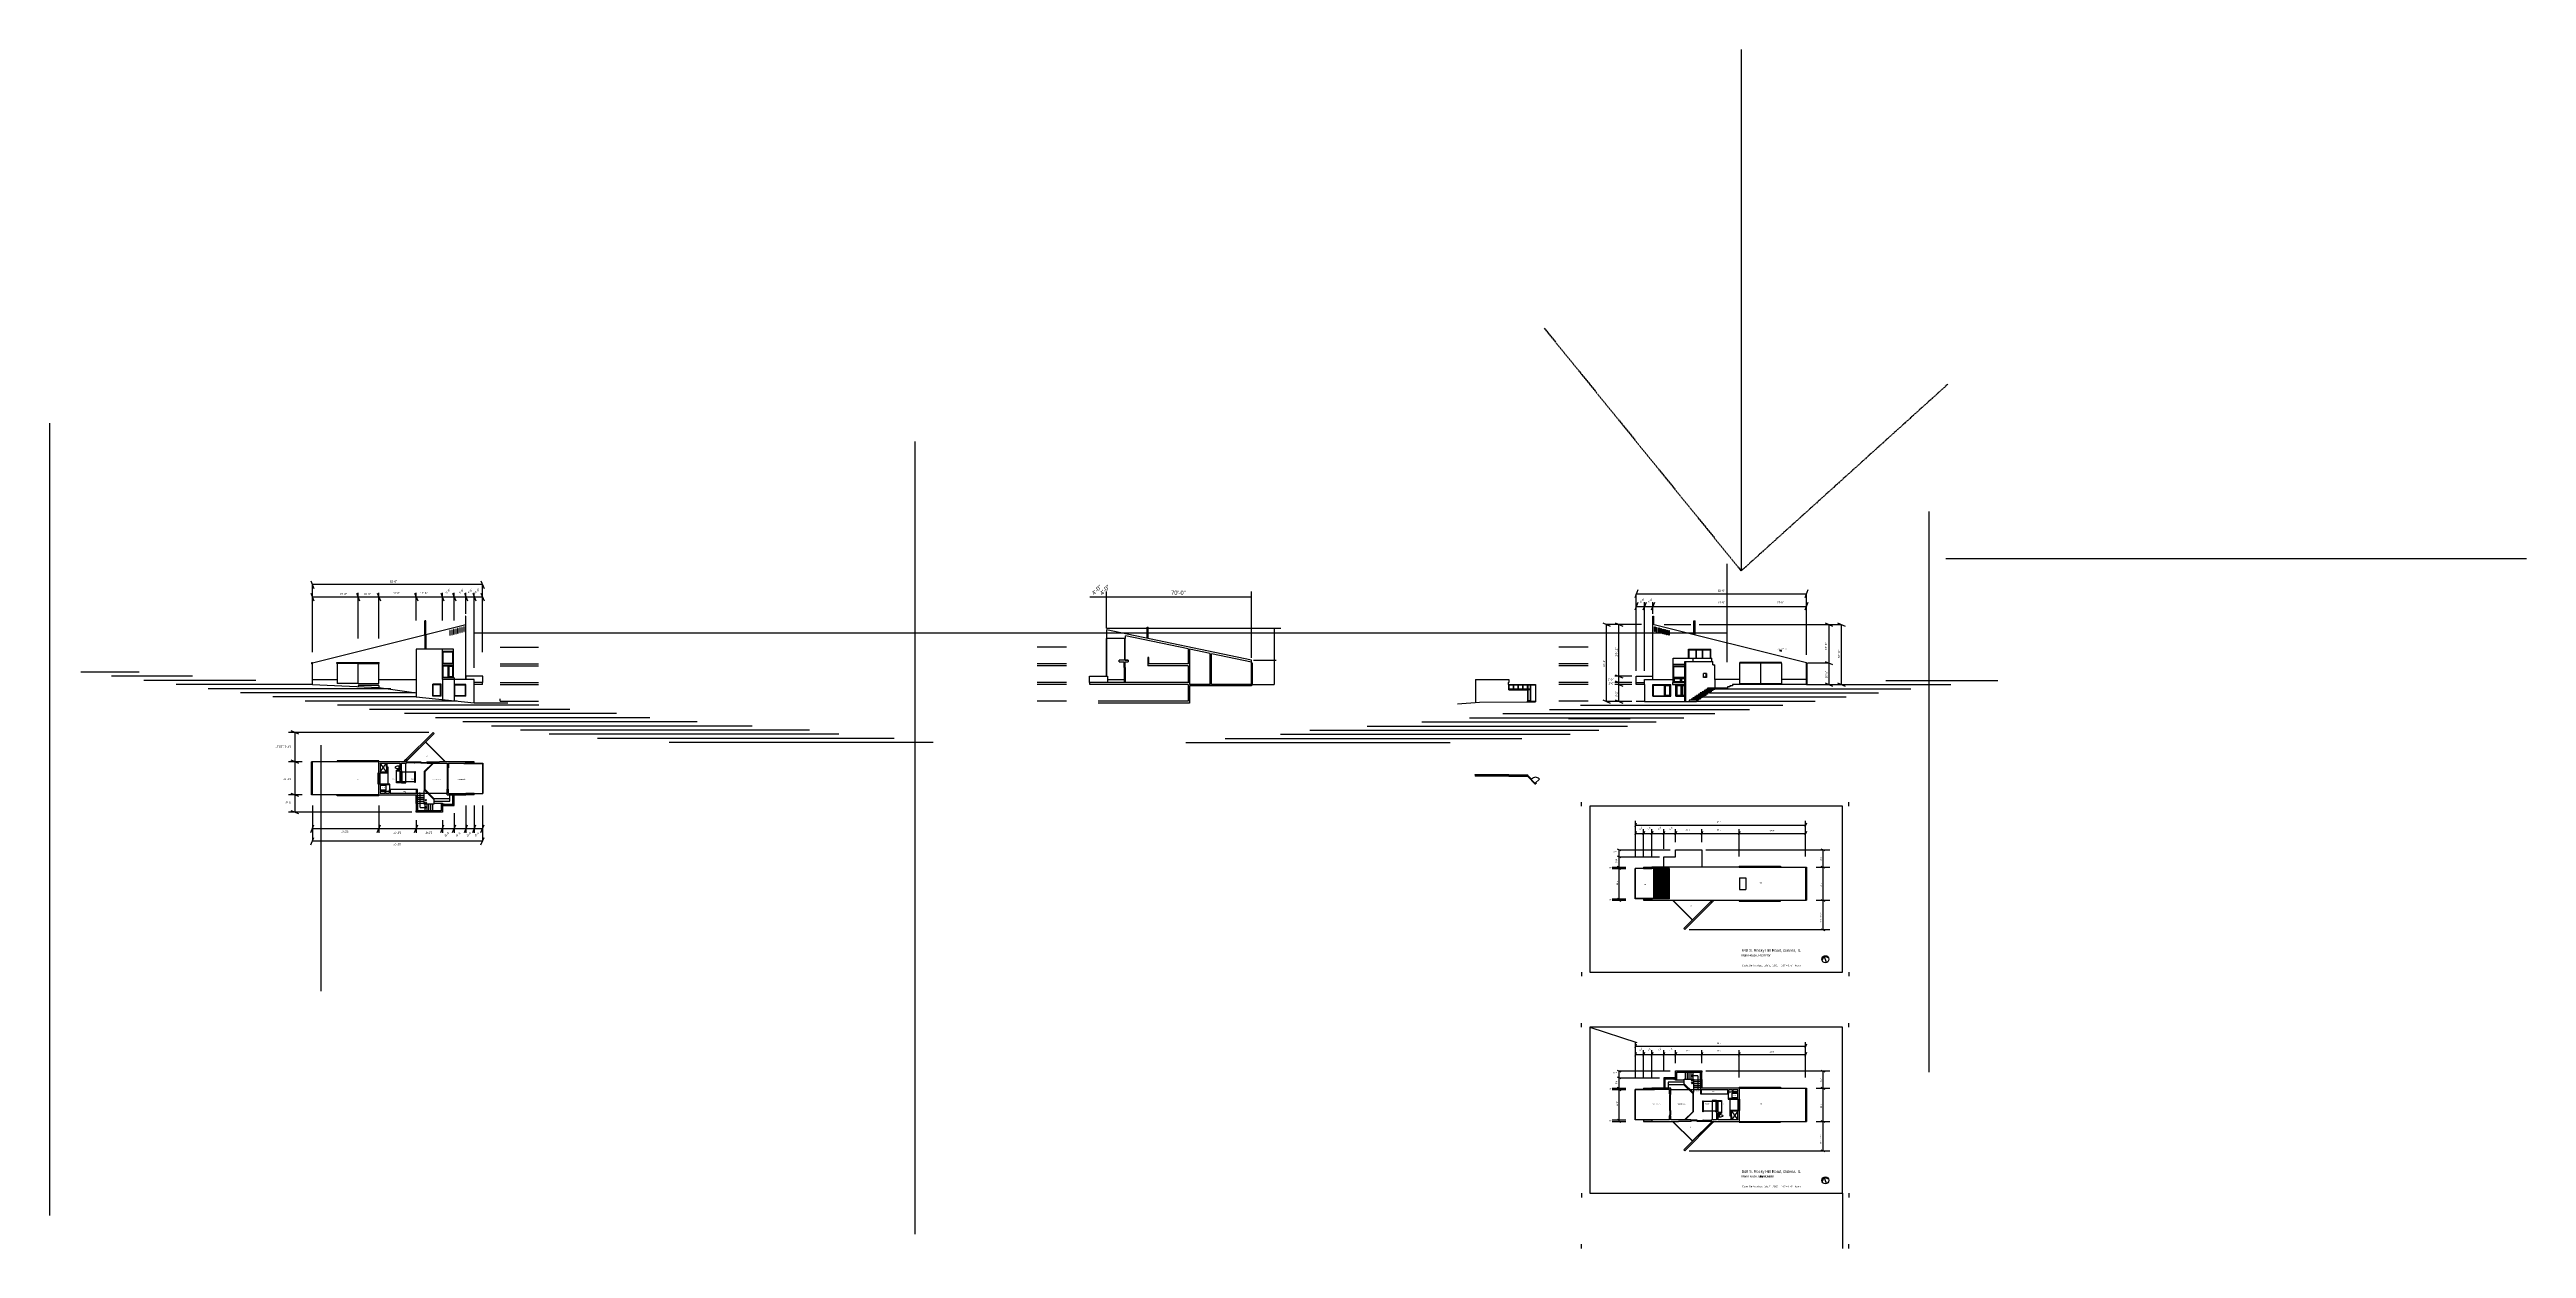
# Model space of a CAD drawing. Header units: inches. Extents: x -18171 to 1840, y -1744 to 7454.
# Drawn here: x -14492 to -168, y 519 to 7454 of the extents above; entities that cross this region are included whole.
import ezdxf

# ---------------------------------------------------------------- set-up
doc = ezdxf.new("R2010")
doc.units = ezdxf.units.IN
doc.header["$LTSCALE"] = 0.5
doc.header["$MEASUREMENT"] = 0
doc.linetypes.add('ACAD_ISO02W100', pattern=[15, 12, -3])
for name, color, linetype in [('A-doors', 254, 'Continuous'), ('A-Elev-North', 7, 'Continuous'), ('A-Elev-South', 7, 'Continuous'), ('A-fixtures', 140, 'Continuous'), ('A-furniture', 33, 'Continuous'), ('A-glazing', 252, 'Continuous'), ('A-millwork', 252, 'Continuous'), ('A-roof', 253, 'Continuous'), ('A-soffit', 251, 'ACAD_ISO02W100'), ('A-stairs', 252, 'Continuous'), ('A-text', 254, 'Continuous'), ('A-walls', 7, 'Continuous'), ('border', 7, 'Continuous'), ('construction', 160, 'Continuous'), ('dimensions', 253, 'Continuous')]:
    doc.layers.add(name, color=color, linetype=linetype)

msp = doc.modelspace()

# ---------------------------------------------------------------- linework, layer by layer
at = {"layer": 'A-doors'}
for p, q in [((-12190, 3175), (-12190, 3300)), ((-12187, 3297), (-12190, 3297)), ((-12187, 3175), (-12187, 3300)), ((-12185, 3175), (-12193, 3175)), ((-12187, 3178), (-12190, 3178)), ((-6247, 3258, -5148), (-6247, 3261, -5148)), ((-6247, 3261, -5148), (-6244, 3261, -5148)), ((-6244, 3258, -5148), (-6244, 3261, -5148)), ((-6140, 3261, -5148), (-6137, 3261, -5148)), ((-6140, 3258, -5148), (-6140, 3261, -5148)), ((-6137, 3258, -5148), (-6137, 3261, -5148)), ((-5900, 3210, -5148), (-5876, 3234, -5148)), ((-5124, 1414, -10846), (-5116, 1414, -10846)), ((-5122, 1414, -10846), (-5118, 1414, -10846)), ((-5122, 1409, -10846), (-5117, 1409, -10846)), ((-5122, 1389, -10846), (-5117, 1389, -10846)), ((-5122, 1383, -10846), (-5117, 1383, -10846)), ((-5122, 1316, -10846), (-5117, 1316, -10846)), ((-5122, 1311, -10846), (-5117, 1311, -10846)), ((-5122, 1291, -10846), (-5117, 1291, -10846)), ((-5121, 1406, -10846), (-5118, 1406, -10846)), ((-5121, 1406, -10846), (-5118, 1406, -10846)), ((-5121, 1392, -10846), (-5118, 1392, -10846)), ((-5121, 1392, -10846), (-5118, 1392, -10846)), ((-5121, 1380, -10846), (-5118, 1380, -10846)), ((-5121, 1380, -10846), (-5118, 1380, -10846)), ((-5121, 1319, -10846), (-5118, 1319, -10846)), ((-5121, 1319, -10846), (-5118, 1319, -10846)), ((-5121, 1308, -10846), (-5118, 1308, -10846)), ((-5121, 1308, -10846), (-5118, 1308, -10846)), ((-5121, 1294, -10846), (-5118, 1294, -10846)), ((-5124, 1285, -10846), (-5116, 1285, -10846))]:
    msp.add_line(p, q, dxfattribs=at)
msp.add_arc((-5898, 3214, -5148), 30.4, 42.2483, 140.4556, dxfattribs=at)
at = {"layer": 'A-Elev-North'}
for p, q in [((-12087, 4176, -5148), (-12087, 4128, -5148)), ((-12084, 4176, -5148), (-12087, 4176, -5148)), ((-12084, 4128, -5148), (-12084, 4176, -5148)), ((-5220, 4128), (-5220, 4176)), ((-5220, 4176), (-5217, 4176)), ((-5217, 4176), (-5217, 4128)), ((-5707, 3585), (-5352, 3585)), ((-12220, 3086), (-12220, 3087)), ((-5089, 1502, -10846), (-5089, 1501, -10846))]:
    msp.add_line(p, q, dxfattribs=at)
at = {"layer": 'A-Elev-North', "color": 252}
for p, q in [((-12189, 3888, 8053), (-12189, 3822)), ((-12186, 3888, 8053), (-12186, 3822)), ((-12162, 3885, 810), (-12162, 3825, -8803)), ((-5099, 3796, -15443), (-5099, 3886, -15443)), ((-6053, 3751), (-6053, 3781)), ((-6050, 3754), (-6050, 3778)), ((-6026, 3754), (-6026, 3778)), ((-6023, 3754), (-6023, 3778)), ((-5999, 3754), (-5999, 3778)), ((-5996, 3754), (-5996, 3778)), ((-5972, 3754), (-5972, 3778)), ((-5969, 3754, -5148), (-5969, 3778, -5148)), ((-5945, 3754, -10295), (-5945, 3778, -10295)), ((-5943, 3685, -5148), (-5943, 3781, -5148)), ((-5942, 3754, -5148), (-5942, 3778, -5148)), ((-5942, 3688, -5148), (-5942, 3751, -5148)), ((-5941, 3754, -5148), (-5941, 3778, -5148)), ((-5941, 3688, -5148), (-5941, 3751, -5148)), ((-5927, 3754, -5148), (-5927, 3778, -5148)), ((-5927, 3688, -5148), (-5927, 3751, -5148)), ((-5925, 3685, -5148), (-5925, 3778, -5148)), ((-5220, 3713, 7542), (-5220, 3781, 7542)), ((-5217, 3716, 7542), (-5217, 3778, 7542)), ((-5153, 3716, 0), (-5153, 3778, 0)), ((-5152, 3716, 0), (-5152, 3778, 0)), ((-5149, 3716), (-5149, 3778)), ((-5146, 3719), (-5146, 3775)), ((-5122, 3719), (-5122, 3775)), ((-5119, 3716), (-5119, 3778)), ((-5116, 3713, -30110), (-5116, 3781, -30110)), ((-5086, 3713, 15717), (-5086, 3781, 15717)), ((-5083, 3716, 15717), (-5083, 3778, 15717)), ((-5080, 3719, 15717), (-5080, 3775, 15717)), ((-5059, 3796, -30097), (-5059, 3819, -30227)), ((-5057, 3796, -30085), (-5057, 3819, -30215)), ((-5056, 3719, 15717), (-5056, 3775, 15717)), ((-5053, 3716, 15717), (-5053, 3778, 15717)), ((-5050, 3716, 15717), (-5050, 3778, 15717)), ((-5047, 3719, 15717), (-5047, 3775, 15717)), ((-12189, 3086), (-12189, 3089)), ((-12186, 3086), (-12186, 3089)), ((-5122, 1502, -10846), (-5122, 1499, -10846)), ((-5119, 1502, -10846), (-5119, 1499, -10846))]:
    msp.add_line(p, q, dxfattribs=at)
at = {"layer": 'A-Elev-North', "color": 253}
for p, q in [((-12152, 3819, -63014), (-12152, 3802, -5148)), ((-12152, 3802, -5148), (-12152, 3687, -5148)), ((-12269, 3107), (-12177, 3107)), ((-12269, 3094), (-12228, 3094)), ((-12220, 3082), (-12152, 3082)), ((-12177, 3107), (-12177, 3142)), ((-12177, 3107), (-12177, 3142)), ((-12152, 3082), (-12152, 3142)), ((-5214, 2541, -15993), (-5214, 2717, -15993)), ((-5212, 2717, -15993), (-5212, 2541, -15993)), ((-5203, 2541, -15993), (-5203, 2717, -15993)), ((-5200, 2717, -15993), (-5200, 2541, -15993)), ((-5191, 2541, -15993), (-5191, 2717, -15993)), ((-5189, 2717, -15993), (-5189, 2541, -15993)), ((-5179, 2541, -15993), (-5179, 2717, -15993)), ((-5177, 2717, -15993), (-5177, 2541, -15993)), ((-5168, 2541, -15993), (-5168, 2717, -15993)), ((-5165, 2717, -15993), (-5165, 2541, -15993)), ((-5156, 2541, -15993), (-5156, 2717, -15993)), ((-5154, 2717, -15993), (-5154, 2541, -15993)), ((-5145, 2541, -15993), (-5145, 2717, -15993)), ((-5142, 2717, -15993), (-5142, 2541, -15993)), ((-5133, 2541, -15993), (-5133, 2717, -15993)), ((-5130, 2717, -15993), (-5130, 2541, -15993)), ((-5157, 1506, -10846), (-5157, 1446, -10846)), ((-5089, 1506, -10846), (-5157, 1506, -10846)), ((-5039, 1480, -10846), (-5132, 1480, -10846)), ((-5132, 1480, -10846), (-5132, 1446, -10846)), ((-5132, 1480, -10846), (-5132, 1446, -10846)), ((-5039, 1493, -10846), (-5081, 1493, -10846))]:
    msp.add_line(p, q, dxfattribs=at)
at = {"layer": 'A-Elev-North', "color": 251}
for p, q in [((-5097, 3796, -15443), (-5097, 3819, -15443)), ((-5095, 3799, -49440), (-5095, 3816, -49440)), ((-5095, 3816, -15443), (-5060, 3816, -47497)), ((-5095, 3799, -15443), (-5060, 3799, -47497)), ((-5094, 3799, -49440), (-5094, 3816, -49440)), ((-5060, 3799, -83437), (-5060, 3816, -83437)), ((-5056, 3796, -30085), (-5056, 3819, -30085)), ((-5054, 3816, -30085), (-5035, 3816, -46627)), ((-5054, 3799, -64082), (-5054, 3816, -64082)), ((-5054, 3799, -30085), (-5035, 3799, -46627)), ((-5052, 3799, -64082), (-5052, 3816, -64082))]:
    msp.add_line(p, q, dxfattribs=at)
at = {"layer": 'A-Elev-North', "color": 253, "elevation": -5148}
for points in [[(-12178, 4093), (-12178, 4066), (-12176, 4066), (-12176, 4093)], [(-12166, 4096), (-12166, 4069), (-12164, 4069), (-12164, 4096)], [(-12155, 4099), (-12155, 4072), (-12152, 4072), (-12152, 4099)], [(-12143, 4102), (-12143, 4075), (-12141, 4075), (-12141, 4102)], [(-12132, 4105), (-12132, 4078), (-12129, 4078), (-12129, 4105)], [(-12120, 4108), (-12120, 4081), (-12117, 4081), (-12117, 4108)], [(-12108, 4111), (-12108, 4084), (-12106, 4084), (-12106, 4111)], [(-12097, 4114), (-12097, 4087), (-12094, 4087), (-12094, 4114)], [(-5207, 4114), (-5207, 4087), (-5210, 4087), (-5210, 4114)], [(-5196, 4111), (-5196, 4084), (-5198, 4084), (-5198, 4111)], [(-5184, 4108), (-5184, 4081), (-5186, 4081), (-5186, 4108)], [(-5172, 4105), (-5172, 4078), (-5175, 4078), (-5175, 4105)], [(-5161, 4102), (-5161, 4075), (-5163, 4075), (-5163, 4102)], [(-5149, 4099), (-5149, 4072), (-5152, 4072), (-5152, 4099)], [(-5137, 4096), (-5137, 4069), (-5140, 4069), (-5140, 4096)], [(-5126, 4093), (-5126, 4066), (-5128, 4066), (-5128, 4093)]]:
    msp.add_lwpolyline(points, close=True, dxfattribs=at)
at = {"layer": 'A-Elev-South', "color": 7}
for p, q in [((-14492, 5293, -5148), (-14492, 710, -5148)), ((-9488, 5186), (-9488, 602)), ((-12972, 3906), (-12084, 4128)), ((-12322, 4069, -5148), (-12322, 4150)), ((-12316, 4150), (-12322, 4150)), ((-12316, 4070, -5148), (-12316, 4150)), ((-12084, 3829, -5148), (-12084, 4128, -5148)), ((-8274, 4045), (-8274, 3925)), ((-8144, 4049), (-8144, 4112)), ((-8144, 4112), (-8138, 4112)), ((-8138, 4047), (-8138, 4112)), ((-5220, 3810), (-5220, 4128)), ((-4982, 4069), (-4982, 4150)), ((-4982, 4150), (-4976, 4150)), ((-4976, 4067), (-4976, 4150)), ((-12972, 3781, -5148), (-12588, 3764, -5148)), ((-12588, 3764, -5148), (-12372, 3732, -11991)), ((-11987, 3829, -5148), (-12084, 3829, -5148)), ((-11988, 3781), (-12036, 3781)), ((-12036, 3675), (-12036, 3781)), ((-11988, 3781), (-11988, 3793, -5148)), ((-11987, 3793, -5148), (-11987, 3829, -5148)), ((-8477, 3829, -5148), (-8404, 3829, -5148)), ((-8477, 3793, -5148), (-8477, 3829, -5148)), ((-8476, 3781), (-8476, 3793, -5148)), ((-8428, 3781, -3432), (-8476, 3781)), ((-6057, 3781), (-5898, 3781, -9678)), ((-5317, 3793, -15993), (-5317, 3829, -15993)), ((-5317, 3829, -15993), (-5220, 3829, -5148)), ((-5317, 3829, -15993), (-5241, 3829, -5148)), ((-5316, 3793, -15993), (-5317, 3793, -15922)), ((-5316, 3781, -10846), (-5316, 3793, -15993)), ((-5268, 3781, -3792), (-5316, 3781, -10846)), ((-4914, 3725), (-4914, 3718)), ((-4904, 3725), (-4914, 3725)), ((-4904, 3732), (-4904, 3725)), ((-4893, 3732), (-4904, 3732)), ((-4893, 3739), (-4893, 3732)), ((-4882, 3739), (-4893, 3739)), ((-4882, 3746), (-4882, 3739)), ((-4872, 3746), (-4882, 3746)), ((-4872, 3753), (-4872, 3746)), ((-4861, 3753), (-4872, 3753)), ((-4789, 3760, 10247), (-4867, 3760, 5099)), ((-4861, 3760), (-4861, 3753)), ((-4774, 3767), (-4789, 3767, 2864)), ((-4789, 3767), (-4789, 3760)), ((-4774, 3774), (-4774, 3767)), ((-4767, 3774), (-4774, 3774)), ((-4759, 3774), (-4767, 3774)), ((-4759, 3781), (-4759, 3774)), ((-12036, 3675), (-11998, 3675)), ((-12008, 3675), (-11900, 3675)), ((-11998, 3675), (-11842, 3675, -5148)), ((-5268, 3683, -33902), (-5316, 3683, -40955)), ((-5268, 3683, -33902), (-4967, 3683, 11357)), ((-4967, 3690), (-4967, 3683)), ((-4946, 3697), (-4957, 3697)), ((-4957, 3697), (-4957, 3690)), ((-4946, 3704), (-4946, 3697)), ((-4936, 3704), (-4946, 3704)), ((-4936, 3711), (-4936, 3704)), ((-4925, 3711), (-4936, 3711)), ((-4925, 3718), (-4925, 3711)), ((-4914, 3718), (-4925, 3718)), ((-12268, 3498), (-12274, 3504)), ((-12084, 3334), (-12237, 3334)), ((-5040, 2369, -10846), (-5034, 2363, -10846)), ((-5225, 1254, -10846), (-5072, 1254, -10846)), ((-5040, 1090, -10846), (-5034, 1084, -10846))]:
    msp.add_line(p, q, dxfattribs=at)
at = {"layer": 'A-Elev-South', "color": 253}
for p, q in [((-12981, 4381), (-12963, 4337)), ((-12981, 4309), (-12963, 4265)), ((-11988, 4359), (-12972, 4359)), ((-12717, 4309), (-12699, 4265)), ((-12708, 4047), (-12708, 4311)), ((-12597, 4309), (-12579, 4265)), ((-12588, 4047), (-12588, 4311)), ((-12381, 4309), (-12363, 4265)), ((-12372, 4152), (-12372, 4311)), ((-12229, 4309), (-12211, 4265)), ((-12220, 4152), (-12220, 4311)), ((-12161, 4309), (-12143, 4265)), ((-12152, 4152), (-12152, 4311)), ((-12093, 4309), (-12075, 4265)), ((-12084, 4190), (-12084, 4311)), ((-12045, 4309), (-12027, 4265)), ((-11997, 4381), (-11979, 4337)), ((-11997, 4309), (-11979, 4265)), ((-11988, 3969), (-11988, 4359)), ((-5307, 4328), (-5325, 4283)), ((-5316, 4257), (-5316, 4305)), ((-5316, 4305), (-4332, 4305)), ((-4323, 4328), (-4341, 4283)), ((-4332, 4257), (-4332, 4305)), ((-11988, 4287), (-12972, 4287)), ((-5307, 4256), (-5325, 4211)), ((-5316, 4233), (-4332, 4233)), ((-5259, 4256), (-5277, 4211)), ((-5211, 4256), (-5229, 4211)), ((-5220, 4190), (-5220, 4257)), ((-4323, 4256), (-4341, 4211)), ((-12322, 4069, 13805), (-12322, 3985, -60423)), ((-12316, 4070, 13629), (-12316, 3985, -60344)), ((-8380, 3829, -5148), (-8380, 4048, -5148)), ((-8276, 4045), (-8276, 3925)), ((-8273, 4045), (-8273, 3925)), ((-5510, 4137), (-5466, 4119)), ((-5488, 3683), (-5488, 4128)), ((-5438, 4137), (-5394, 4119)), ((-5416, 3683), (-5416, 4128)), ((-4332, 3906), (-5220, 4128)), ((-4224, 4137), (-4180, 4119)), ((-4152, 4137), (-4108, 4119)), ((-12831, 3903, -5148), (-12831, 3908, -5148)), ((-12586, 3906, -5148), (-12831, 3906, -5148)), ((-12828, 3903, -5148), (-12831, 3903, -5148)), ((-12708, 3903, -5148), (-12828, 3903, -5148)), ((-12828, 3903, -5148), (-12828, 3786, -10295)), ((-12588, 3903, -5148), (-12586, 3903, -5148)), ((-12586, 3906, -5148), (-12586, 3908, -5148)), ((-12586, 3903, -5148), (-12586, 3906, -5148)), ((-12372, 3985, -5148), (-12372, 3709, -5148)), ((-12220, 3985, 69356), (-12372, 3985, -5148)), ((-12156, 3985, -5148), (-12220, 3985, 69356)), ((-12156, 3900), (-12220, 3900, 74503)), ((-12156, 3891), (-12220, 3891, 74503)), ((-12156, 3905, -31309), (-12156, 3985, -5148)), ((-12156, 3819, -42750), (-12156, 3905, -31309)), ((-8277, 3879), (-8277, 3793)), ((-8272, 3879), (-8272, 3793)), ((-5105, 3898, -15443), (-5035, 3898, -32615)), ((-5105, 3889, -15443), (-5035, 3889, -32615)), ((-5102, 3934, -15443), (-5010, 3934, -15443)), ((-5035, 3683, -15443), (-5035, 3915, -15443)), ((-5035, 3915, -22328), (-4873, 3915, -20667)), ((-5030, 3683), (-5030, 3915)), ((-5010, 3934), (-4878, 3934)), ((-4987, 3915, 0), (-4987, 3934, 0)), ((-4878, 3915), (-4878, 3934)), ((-4873, 3895), (-4873, 3915)), ((-4873, 3898, -15443), (-4871, 3898, -15443)), ((-4873, 3895, -15443), (-4861, 3895, -10327)), ((-4871, 3895, -15443), (-4871, 3898, -15443)), ((-4716, 3906), (-4716, 3908)), ((-4716, 3906), (-4476, 3906, 5148)), ((-4716, 3903), (-4716, 3906)), ((-4716, 3903), (-4716, 3903)), ((-4476, 3903, 5148), (-4476, 3908, 5148)), ((-4476, 3903, 5148), (-4476, 3786)), ((-4476, 3903, 5148), (-4476, 3903, 5148)), ((-4323, 3906), (-4202, 3906)), ((-4224, 3915), (-4180, 3897)), ((-12972, 3810, -10295), (-12828, 3810, -10295)), ((-12708, 3786, -5148), (-12828, 3786, -10295)), ((-12588, 3775, -5148), (-12708, 3775, -5148)), ((-12708, 3775, -5148), (-12708, 3770, -5148)), ((-12588, 3810, -10295), (-12372, 3810, -10295)), ((-12588, 3775, -5148), (-12588, 3764, -5148)), ((-12152, 3819, -6490), (-12220, 3819, 68013)), ((-12152, 3810, -11638), (-12220, 3810, 62865)), ((-12084, 3810, -1775), (-12084, 3829, -5148)), ((-12084, 3829, -5148), (-12084, 3810, -10295)), ((-12036, 3781), (-12036, 3810, -5148)), ((-11987, 3793), (-12036, 3793)), ((-8477, 3829, -5148), (-8374, 3829, -5148)), ((-8374, 3829, -5148), (-8374, 3793, -5148)), ((-8374, 3810, -4848), (-8277, 3810, 0)), ((-6245, 3810, -10295), (-6053, 3810, -10295)), ((-6057, 3793), (-6053, 3793, -260)), ((-6053, 3751), (-5943, 3751, -7015)), ((-5438, 3838, -5148), (-5394, 3820, -5148)), ((-5438, 3802, -5148), (-5416, 3793, -5148)), ((-5416, 3781), (-5394, 3772)), ((-5316, 3793, -21141), (-5268, 3793, -10846)), ((-5268, 3810, -10846), (-5102, 3810, -9488)), ((-5268, 3781, -3792), (-5268, 3810, -16232)), ((-5220, 3781, 7542), (-5116, 3781, 895)), ((-5106, 3793, -15443), (-5035, 3793, -19747)), ((-5106, 3781, -15443), (-5035, 3781, -19747)), ((-5106, 3781, 274), (-5102, 3781, 0)), ((-4914, 3725), (-4956, 3725)), ((-4904, 3732), (-4946, 3732)), ((-4893, 3739), (-4935, 3739)), ((-4910, 3845), (-4927, 3845)), ((-4927, 3821, 2574), (-4927, 3845, 2574)), ((-4910, 3821), (-4927, 3821)), ((-4882, 3746), (-4924, 3746)), ((-4872, 3753), (-4914, 3753)), ((-4910, 3845), (-4910, 3821)), ((-4861, 3760), (-4903, 3760)), ((-4716, 3810), (-4861, 3810)), ((-4332, 3810, -4942), (-4476, 3810)), ((-4224, 3790, -5148), (-4180, 3772, -5148)), ((-4152, 3790, -5148), (-4108, 3772, -5148)), ((-5944, 3685, 2969), (-5898, 3685, 9092)), ((-5510, 3692, -33902), (-5466, 3674, -33902)), ((-5438, 3692, -33902), (-5394, 3674, -33902)), ((-5220, 3713, -22567), (-5116, 3713, -30110)), ((-5217, 3716, -22759), (-5152, 3716, -26914)), ((-5149, 3716, -27106), (-5119, 3716, -29918)), ((-5146, 3719, -27297), (-5122, 3719, -29726)), ((-5086, 3713, -15415), (-5035, 3713, -18652)), ((-5083, 3716, -11389), (-5053, 3716, -14201)), ((-5080, 3719, -11580), (-5056, 3719, -14009)), ((-5050, 3716, -11389), (-5035, 3716, -12761)), ((-5047, 3719, -11580), (-5035, 3719, -12758)), ((-4957, 3690), (-5009, 3690)), ((-4957, 3697), (-4999, 3697)), ((-4946, 3704), (-4988, 3704)), ((-4936, 3711), (-4978, 3711)), ((-4925, 3718), (-4967, 3718)), ((-12298, 3504), (-13111, 3504)), ((-13050, 3494), (-13094, 3513)), ((-13032, 3334), (-13111, 3334)), ((-13050, 3325), (-13094, 3343)), ((-12036, 3334), (-12084, 3334)), ((-12036, 3326), (-12084, 3326)), ((-13032, 3142), (-13111, 3142)), ((-12396, 3042), (-13111, 3042)), ((-13050, 3133), (-13094, 3151)), ((-13050, 3033), (-13094, 3051)), ((-12588, 3081), (-12588, 2923)), ((-12152, 3037), (-12152, 2923)), ((-12036, 3150), (-12084, 3150, -5132)), ((-12036, 3142), (-12084, 3142, -5132)), ((-12084, 3081), (-12084, 2923)), ((-12981, 2925), (-12963, 2969)), ((-12981, 2853), (-12963, 2897)), ((-11988, 2947), (-12972, 2947)), ((-12972, 2923), (-12972, 2875)), ((-11988, 2875), (-12972, 2875)), ((-12597, 2925), (-12579, 2969)), ((-12381, 2925), (-12363, 2969)), ((-12372, 2997), (-12372, 2923)), ((-12229, 2925), (-12211, 2969)), ((-12220, 2997), (-12220, 2923)), ((-12161, 2925), (-12143, 2969)), ((-12093, 2925), (-12075, 2969)), ((-12045, 2925), (-12027, 2969)), ((-11997, 2925), (-11979, 2969)), ((-11997, 2853), (-11979, 2897)), ((-11988, 2923), (-11988, 2875)), ((-5316, 2979, -10846), (-5325, 2957, -10846)), ((-5316, 2931, -10846), (-5325, 2909, -10846)), ((-5321, 2944, -10846), (-5321, 2992, -10846)), ((-5321, 2968, -10846), (-4337, 2968, -10846)), ((-5321, 2920, -10846), (-4337, 2920, -10846)), ((-5268, 2931, -10846), (-5277, 2909, -10846)), ((-5220, 2931, -10846), (-5229, 2909, -10846)), ((-5225, 2786, -10846), (-5225, 2944, -10846)), ((-5152, 2931, -10846), (-5161, 2909, -10846)), ((-5157, 2830, -10846), (-5157, 2944, -10846)), ((-5084, 2931, -10846), (-5093, 2909, -10846)), ((-5089, 2870, -10846), (-5089, 2944, -10846)), ((-4932, 2931, -10846), (-4941, 2909, -10846)), ((-4937, 2870, -10846), (-4937, 2944, -10846)), ((-4716, 2931, -10846), (-4725, 2909, -10846)), ((-4721, 2786, -10846), (-4721, 2944, -10846)), ((-4332, 2979, -10846), (-4341, 2957, -10846)), ((-4332, 2931, -10846), (-4341, 2909, -10846)), ((-4337, 2944, -10846), (-4337, 2992, -10846)), ((-5455, 2725, -10846), (-5377, 2725, -10846)), ((-5427, 2830, -10846), (-5405, 2820, -10846)), ((-5427, 2790, -10846), (-5405, 2780, -10846)), ((-5427, 2730, -10846), (-5416, 2725, -10846)), ((-5416, 2825, -10846), (-5120, 2825, -10846)), ((-5416, 2785, -10846), (-5182, 2785, -10846)), ((-5273, 2725, -10846), (-5225, 2725, -15978)), ((-4913, 2825, -10846), (-4197, 2825, -10846)), ((-4276, 2725, -10846), (-4197, 2725, -10846)), ((-4248, 2830, -10846), (-4226, 2820, -10846)), ((-4248, 2730, -10846), (-4226, 2720, -10846)), ((-5455, 2717, -10846), (-5377, 2717, -10846)), ((-5416, 2717, -10846), (-5405, 2712, -10846)), ((-5273, 2717, -10846), (-5225, 2717, -15978)), ((-5455, 2541, -10846), (-5377, 2541, -10846)), ((-5455, 2533, -10846), (-5377, 2533, -10846)), ((-5427, 2546, -10846), (-5416, 2541, -10846)), ((-5416, 2533, -10846), (-5405, 2528, -10846)), ((-5273, 2541, -10846), (-5225, 2541, -10846)), ((-5273, 2533, -10846), (-5225, 2533, -10846)), ((-4276, 2533, -10846), (-4197, 2533, -10846)), ((-4248, 2538, -10846), (-4226, 2528, -10846)), ((-5010, 2363, -10846), (-4197, 2363, -10846)), ((-4248, 2368, -10846), (-4226, 2359, -10846)), ((-5316, 1700, -10846), (-5325, 1678, -10846)), ((-5316, 1652, -10846), (-5325, 1630, -10846)), ((-5321, 1665, -10846), (-5321, 1713, -10846)), ((-5321, 1689, -10846), (-4337, 1689, -10846)), ((-5321, 1641, -10846), (-4337, 1641, -10846)), ((-5268, 1652, -10846), (-5277, 1630, -10846)), ((-5220, 1652, -10846), (-5229, 1630, -10846)), ((-5225, 1507, -10846), (-5225, 1665, -10846)), ((-5152, 1652, -10846), (-5161, 1630, -10846)), ((-5157, 1550, -10846), (-5157, 1665, -10846)), ((-5084, 1652, -10846), (-5093, 1630, -10846)), ((-5089, 1591, -10846), (-5089, 1665, -10846)), ((-4932, 1652, -10846), (-4941, 1630, -10846)), ((-4937, 1591, -10846), (-4937, 1665, -10846)), ((-4716, 1652, -10846), (-4725, 1630, -10846)), ((-4721, 1507, -10846), (-4721, 1665, -10846)), ((-4332, 1700, -10846), (-4341, 1678, -10846)), ((-4332, 1652, -10846), (-4341, 1630, -10846)), ((-4337, 1665, -10846), (-4337, 1713, -10846)), ((-5455, 1446, -10846), (-5377, 1446, -10846)), ((-5455, 1438, -10846), (-5377, 1438, -10846)), ((-5427, 1551, -10846), (-5405, 1541, -10846)), ((-5427, 1511, -10846), (-5405, 1501, -10846)), ((-5427, 1451, -10846), (-5416, 1446, -10846)), ((-5416, 1546, -10846), (-5120, 1546, -10846)), ((-5416, 1506, -10846), (-5182, 1506, -10846)), ((-5416, 1438, -10846), (-5405, 1433, -10846)), ((-5273, 1446, -10846), (-5225, 1446, -15978)), ((-5273, 1438, -10846), (-5225, 1438, -15978)), ((-4913, 1546, -10846), (-4197, 1546, -10846)), ((-4276, 1446, -10846), (-4197, 1446, -10846)), ((-4248, 1551, -10846), (-4226, 1541, -10846)), ((-4248, 1451, -10846), (-4226, 1441, -10846)), ((-5455, 1262, -10846), (-5377, 1262, -10846)), ((-5455, 1254, -10846), (-5377, 1254, -10846)), ((-5427, 1267, -10846), (-5416, 1262, -10846)), ((-5416, 1254, -10846), (-5405, 1249, -10846)), ((-5273, 1262, -10846), (-5225, 1262, -10846)), ((-5273, 1254, -10846), (-5225, 1254, -10846)), ((-4276, 1254, -10846), (-4197, 1254, -10846)), ((-4248, 1259, -10846), (-4226, 1249, -10846)), ((-5010, 1084, -10846), (-4197, 1084, -10846)), ((-4248, 1089, -10846), (-4226, 1080, -10846))]:
    msp.add_line(p, q, dxfattribs=at)
at = {"layer": 'A-Elev-South', "color": 252}
for p, q in [((-12972, 3969), (-12972, 4359)), ((-12036, 3877), (-12036, 4311)), ((-5316, 3861), (-5316, 4257)), ((-5268, 3861), (-5268, 4257)), ((-4332, 3953), (-4332, 4257)), ((-12972, 3906, -5148), (-12977, 3906, -5148)), ((-12977, 3906, -5148), (-12977, 3901, -5148)), ((-12972, 3906, -5148), (-12977, 3906, -5148)), ((-12977, 3906, -5148), (-12977, 3901, -5148)), ((-12974, 3901, -5148), (-12977, 3901, -5148)), ((-12974, 3901, -5148), (-12977, 3901, -5148)), ((-12974, 3901), (-12974, 3781, -5148)), ((-12974, 3901), (-12974, 3781, -5148)), ((-12220, 3810), (-12220, 3985, 69356)), ((-12156, 3972, -5148), (-12220, 3972, 69356)), ((-12217, 3969, 129147), (-12217, 3903, 75690)), ((-12159, 3969, 55831), (-12217, 3969, 130335)), ((-12159, 3903, -31309), (-12217, 3903, 43195)), ((-12189, 3888, -24009), (-12217, 3888, 43225)), ((-12217, 3888, 74533), (-12217, 3822, 36704)), ((-12159, 3888, -31279), (-12186, 3888, -24009)), ((-12162, 3885, -32032), (-12183, 3885, -24762)), ((-12183, 3885, 5973), (-12183, 3825, -30708)), ((-12159, 3903, 1187), (-12159, 3969, 54643)), ((-12159, 3822, -37799), (-12159, 3888, 30)), ((-7540, 3906), (-7537, 3906)), ((-7540, 3901), (-7537, 3901)), ((-7538, 3901), (-7538, 3781, -5148)), ((-7537, 3906), (-7537, 3901)), ((-5013, 3985, -15443), (-4884, 3985, -15443)), ((-5013, 3934, -15443), (-5013, 3985, -15443)), ((-5010, 3982, -15443), (-4967, 3982, 753)), ((-5010, 3934, -15443), (-5010, 3982, -15443)), ((-4969, 3934), (-4969, 3982)), ((-4967, 3982), (-4933, 3982)), ((-4967, 3934), (-4967, 3982)), ((-4933, 3934), (-4933, 3982)), ((-4931, 3982), (-4886, 3982, -15443)), ((-4931, 3934), (-4931, 3982)), ((-4886, 3934), (-4886, 3982)), ((-4884, 3934), (-4884, 3985)), ((-4332, 3906), (-4329, 3906)), ((-4332, 3901), (-4329, 3901)), ((-4330, 3901), (-4330, 3781, -5148)), ((-4329, 3906), (-4329, 3901)), ((-12972, 3781, -5148), (-13760, 3781, -5148)), ((-12276, 3713, -5148), (-12276, 3783)), ((-12228, 3783), (-12276, 3783)), ((-12273, 3716, -5148), (-12273, 3780, -606)), ((-12231, 3780, -606), (-12273, 3780, -606)), ((-12231, 3716, -8070), (-12231, 3780, -2098)), ((-12228, 3713, -5148), (-12228, 3783)), ((-12189, 3822, -33378), (-12217, 3822, 33855)), ((-12159, 3822, -40648), (-12186, 3822, -33378)), ((-12162, 3825, -41402), (-12183, 3825, -34131)), ((-12036, 3810, -6490), (-12152, 3810, -11638)), ((-12084, 3781, 7542), (-12152, 3781, -5148)), ((-12087, 3778, 6936), (-12149, 3778, -5754)), ((-12149, 3716, -5148), (-12149, 3778, -4411)), ((-12087, 3716, 4620), (-12087, 3778, 5357)), ((-12084, 3713, 7542), (-12084, 3781, 7542)), ((-6026, 3778), (-6050, 3778)), ((-6026, 3754), (-6050, 3754)), ((-5999, 3778), (-6023, 3778)), ((-5999, 3754), (-6023, 3754)), ((-5972, 3778), (-5996, 3778)), ((-5972, 3754), (-5996, 3754)), ((-5945, 3778, -5148), (-5969, 3778, -5148)), ((-5945, 3754, -5148), (-5969, 3754, -5148)), ((-5898, 3778, -5148), (-5942, 3778, -5148)), ((-5927, 3754, -5148), (-5942, 3754, -5148)), ((-5927, 3751, -5148), (-5942, 3751, -5148)), ((-5217, 3778, 7351), (-5152, 3778, 3196)), ((-5149, 3778, 3004), (-5119, 3778, 192)), ((-5146, 3775, 2812), (-5122, 3775, 384)), ((-5035, 3822, -19661), (-5099, 3822, -15443)), ((-5059, 3819, -15443), (-5099, 3819, -15443)), ((-5059, 3796, -15443), (-5099, 3796, -15443)), ((-5083, 3778, 18721), (-5053, 3778, 15909)), ((-5080, 3775, 18529), (-5056, 3775, 16100)), ((-5035, 3819, -33196), (-5057, 3819, -30085)), ((-5035, 3796, -33196), (-5057, 3796, -30085)), ((-5050, 3778, 18721), (-5035, 3778, 17349)), ((-5047, 3775, 18529), (-5035, 3775, 17352)), ((-4912, 3844, 152), (-4927, 3844, 2316)), ((-4912, 3823, 152), (-4927, 3823, 2316)), ((-4912, 3823, -258), (-4912, 3844, -258)), ((-4332, 3781), (-3496, 3781)), ((-11663, 3661, -5148), (-12827, 3661, -5148)), ((-12228, 3713, -5148), (-12276, 3713, -5148)), ((-12231, 3716, -5148), (-12273, 3716, -5148)), ((-12084, 3713, 7542), (-12152, 3713, -5148)), ((-12087, 3716, 7542), (-12149, 3716, -5148)), ((-5638, 3661), (-4474, 3661)), ((-5633, 3661, -5148), (-4469, 3661, -5148)), ((-10429, 3541, -5148), (-11936, 3541, -5148)), ((-6872, 3541), (-5366, 3541)), ((-12972, 3081), (-12972, 2923)), ((-12036, 3081), (-12036, 2923)), ((-11988, 3081), (-11988, 2923)), ((-5321, 2786, -10846), (-5321, 2944, -10846)), ((-5273, 2786, -10846), (-5273, 2944, -10846)), ((-4337, 2786, -10846), (-4337, 2944, -10846)), ((-5321, 1507, -10846), (-5321, 1665, -10846)), ((-5273, 1507, -10846), (-5273, 1665, -10846)), ((-4337, 1507, -10846), (-4337, 1665, -10846))]:
    msp.add_line(p, q, dxfattribs=at)
at = {"layer": 'A-Elev-South'}
for p, q in [((-8278, 4048), (-8380, 4048, -5148)), ((-8270, 4048), (-8278, 4048)), ((-8276, 4048), (-8276, 4045)), ((-8273, 4045), (-8276, 4045)), ((-8273, 4048), (-8273, 4045)), ((-8270, 4048), (-8270, 4063)), ((-12972, 3781), (-12972, 3906)), ((-12972, 3781), (-12972, 3906)), ((-12708, 3903, -5148), (-12588, 3903, -5148)), ((-12708, 3786, -5148), (-12708, 3903, -5148)), ((-12588, 3786, -5148), (-12588, 3903, -5148)), ((-8254, 3922), (-8307, 3922, -1862)), ((-8272, 3922), (-8277, 3922)), ((-8277, 3879), (-8277, 3913)), ((-8273, 3925), (-8276, 3925)), ((-8276, 3925), (-8276, 3922)), ((-8273, 3925), (-8273, 3922)), ((-8272, 3922), (-8254, 3922)), ((-8272, 3879), (-8272, 3913)), ((-8254, 3922), (-8254, 3913)), ((-8135, 3937), (-8140, 3937)), ((-7908, 3889), (-8140, 3889)), ((-7908, 3901), (-8135, 3901)), ((-7540, 3786), (-7540, 3922)), ((-7540, 3781), (-7540, 3894)), ((-4716, 3786), (-4716, 3903)), ((-4596, 3786), (-4596, 3906)), ((-4332, 3786), (-4332, 3906)), ((-4332, 3781), (-4332, 3894)), ((-12708, 3786, -10295), (-12588, 3786, -10295)), ((-7900, 3793), (-8476, 3793)), ((-7908, 3781), (-8428, 3781)), ((-7780, 3781), (-7900, 3781)), ((-7540, 3773), (-7900, 3773)), ((-7538, 3781, -5148), (-7772, 3781, -5148)), ((-7540, 3781), (-7540, 3773)), ((-6245, 3810, -5148), (-6245, 3677, -5148)), ((-5898, 3781, -9678), (-5898, 3681, -9678)), ((-5268, 3781, -551), (-5268, 3683, -551)), ((-4330, 3781, 0), (-4759, 3781, 5148)), ((-4716, 3786), (-4476, 3786)), ((-7908, 3685, -5148), (-8428, 3685, -5148)), ((-7900, 3673, -5148), (-8428, 3673, -5148)), ((-6349, 3670, -10295), (-6223, 3678)), ((-6223, 3678), (-5944, 3681, -6609)), ((-5942, 3688, -5148), (-5927, 3688, -5148))]:
    msp.add_line(p, q, dxfattribs=at)
at = {"layer": 'A-Elev-South', "color": 251}
for p, q in [((-12831, 3908, -5148), (-12586, 3908, -5148)), ((-5105, 3898, -15443), (-5105, 3889, -15443)), ((-5102, 3898, -15443), (-5102, 3934, -15443)), ((-5102, 3793, -15443), (-5102, 3889, -15443)), ((-4861, 3810, -10327), (-4861, 3895, -10327)), ((-4476, 3908, 5148), (-4716, 3908)), ((-6057, 3793), (-6057, 3781)), ((-6053, 3810, -10295), (-6053, 3793, -10295)), ((-5106, 3793, -15443), (-5106, 3781, -15443)), ((-4956, 3725), (-4956, 3718)), ((-4946, 3732), (-4946, 3725)), ((-4935, 3739), (-4935, 3732)), ((-4924, 3746), (-4924, 3739)), ((-4914, 3753), (-4914, 3746)), ((-4911, 3821, -258), (-4911, 3845, -258)), ((-4903, 3760), (-4903, 3753)), ((-4860, 3760), (-4860, 3810)), ((-5944, 3681, -6609), (-5944, 3685, -5148)), ((-5944, 3681, -6609), (-5898, 3681, -5148)), ((-5009, 3690), (-5009, 3683)), ((-4999, 3697), (-4999, 3690)), ((-4988, 3704), (-4988, 3697)), ((-4978, 3711), (-4978, 3704)), ((-4967, 3718), (-4967, 3711)), ((-12379, 3328), (-12428, 3328)), ((-12381, 3328), (-12428, 3328)), ((-4930, 1260, -10846), (-4881, 1260, -10846)), ((-4928, 1260, -10846), (-4881, 1260, -10846))]:
    msp.add_line(p, q, dxfattribs=at)
at = {"layer": 'A-Elev-South', "color": 2, "ltscale": 0.1}
for p, q in [((-11886, 3997, -15443), (-11667, 3997, -20590)), ((-11886, 3997, -15443), (-11667, 3997, -20590)), ((-11886, 3997, -15443), (-11667, 3997, -20590)), ((-11886, 3901, -15443), (-11667, 3901, -20590)), ((-11886, 3889, -15443), (-11667, 3889, -20590)), ((-11836, 3997, -15443), (-11665, 3997, -15443)), ((-11836, 3997, -15443), (-11665, 3997, -15443)), ((-11836, 3997, -15443), (-11665, 3997, -15443)), ((-11836, 3901, -15443), (-11665, 3901, -15443)), ((-11836, 3889, -15443), (-11665, 3889, -15443)), ((-8611, 3997, -20590), (-8781, 3997, -20590)), ((-8611, 3997, -20590), (-8781, 3997, -20590)), ((-8611, 3901, -20590), (-8781, 3901, -20590)), ((-8611, 3889, -20590), (-8781, 3889, -20590)), ((-5594, 3997, -20590), (-5764, 3997, -20590)), ((-5594, 3997, -20590), (-5764, 3997, -20590)), ((-5594, 3901, -20590), (-5764, 3901, -20590)), ((-5594, 3889, -20590), (-5764, 3889, -20590)), ((-11886, 3793, -15443), (-11667, 3793, -20590)), ((-11886, 3781, -15443), (-11667, 3781, -20590)), ((-11836, 3793, -15443), (-11665, 3793, -15443)), ((-11836, 3781, -15443), (-11665, 3781, -15443)), ((-8611, 3793, -20590), (-8781, 3793, -20590)), ((-8611, 3781, -20590), (-8781, 3781, -20590)), ((-5594, 3793, -20590), (-5764, 3793, -20590)), ((-5594, 3781, -20590), (-5764, 3781, -20590)), ((-11886, 3685, -15443), (-11667, 3685, -20590)), ((-11836, 3685, -15443), (-11665, 3685, -15443)), ((-8611, 3685, -20590), (-8781, 3685, -20590)), ((-5594, 3685, -20590), (-5764, 3685, -20590))]:
    msp.add_line(p, q, dxfattribs=at)
at = {"layer": 'A-Elev-South', "color": 126}
for p, q in [((-13973, 3853, -5148), (-14311, 3853, -5148)), ((-13666, 3829, -5148), (-14133, 3829, -5148)), ((-13300, 3805, -5148), (-13947, 3805, -5148)), ((-12518, 3757, -5148), (-13574, 3757, -5148)), ((-12378, 3733, -5148), (-13387, 3733, -5148)), ((-4893, 3733), (-3914, 3733)), ((-4861, 3757), (-3728, 3757)), ((-3872, 3805, -10295), (-3224, 3805, -10295)), ((-12370, 3709, -5148), (-13200, 3709, -5148)), ((-12135, 3685, -5148), (-13014, 3685, -5148)), ((-11484, 3637, -5148), (-12641, 3637, -5148)), ((-11213, 3613, -5148), (-12439, 3613, -5148)), ((-11020, 3589, -5148), (-12261, 3589, -5148)), ((-6281, 3589), (-5040, 3589)), ((-6088, 3613), (-4862, 3613)), ((-5818, 3637), (-4661, 3637)), ((-4967, 3685, 9947), (-4287, 3685)), ((-4967, 3685, -146), (-4282, 3685, -5148)), ((-4936, 3709), (-4101, 3709)), ((-10747, 3565, -5148), (-12102, 3565, -5148)), ((-10098, 3517, -5148), (-11769, 3517, -5148)), ((-9928, 3493, -5148), (-11603, 3493, -5148)), ((-9607, 3469, -5148), (-11324, 3469, -5148)), ((-9381, 3445, -5148), (-10909, 3445, -5148)), ((-7921, 3445), (-6392, 3445)), ((-7694, 3469), (-5977, 3469)), ((-7373, 3493), (-5698, 3493)), ((-7203, 3517), (-5532, 3517)), ((-6555, 3565), (-5200, 3565))]:
    msp.add_line(p, q, dxfattribs=at)
at = {"layer": 'A-Elev-South', "color": 250}
msp.add_line((-4911, 3821), (-4911, 3845), dxfattribs=at)
at = {"layer": 'A-fixtures'}
for p, q in [((-12563, 3302), (-12580, 3326)), ((-12580, 3276), (-12563, 3299)), ((-12561, 3302), (-12544, 3326)), ((-12544, 3276), (-12561, 3299)), ((-12471, 3293), (-12471, 3311)), ((-12466, 3311), (-12466, 3293)), ((-4842, 1277, -10846), (-4842, 1295, -10846)), ((-4837, 1295, -10846), (-4837, 1277, -10846)), ((-4765, 1312, -10846), (-4748, 1289, -10846)), ((-4729, 1312, -10846), (-4746, 1289, -10846)), ((-4748, 1285, -10846), (-4765, 1262, -10846)), ((-4746, 1285, -10846), (-4729, 1262, -10846))]:
    msp.add_line(p, q, dxfattribs=at)
msp.add_lwpolyline([(-12578, 3170), (-12578, 3198), (-12547, 3198), (-12547, 3170), (-12578, 3170)], dxfattribs=at)
at = {"layer": 'A-fixtures', "elevation": -10846}
msp.add_lwpolyline([(-4730, 1418), (-4730, 1390), (-4761, 1390), (-4761, 1418), (-4730, 1418)], dxfattribs=at)
at = {"layer": 'A-fixtures'}
for centre in [(-12562, 3301), (-4747, 1287, -10846)]:
    msp.add_circle(centre, 2, dxfattribs=at)
at = {"layer": 'A-fixtures', "extrusion": (0, 0, -1)}
for centre, major_axis in [((-12466, 3302), (28, 0)), ((-4842, 1286, -10846), (-28, 0))]:
    msp.add_ellipse(centre, major_axis=major_axis, ratio=0.321429, start_param=1.570796, end_param=4.712389, dxfattribs=at)
at = {"layer": 'A-furniture'}
msp.add_lwpolyline([(-12455, 3278), (-12455, 3215), (-12452, 3215), (-12452, 3278), (-12455, 3278), (-12452, 3278), (-12452, 3275), (-12380, 3275), (-12380, 3278), (-12380, 3278), (-12377, 3278), (-12377, 3215), (-12380, 3215), (-12380, 3218), (-12380, 3275), (-12380, 3218), (-12452, 3218)], dxfattribs=at)
at = {"layer": 'A-furniture', "elevation": -10846}
msp.add_lwpolyline([(-4853, 1310), (-4853, 1373), (-4856, 1373), (-4856, 1310), (-4853, 1310), (-4856, 1310), (-4856, 1313), (-4928, 1313), (-4928, 1310), (-4928, 1310), (-4931, 1310), (-4931, 1373), (-4928, 1373), (-4928, 1370), (-4928, 1313), (-4928, 1370), (-4856, 1370)], dxfattribs=at)
at = {"layer": 'A-glazing'}
for p, q in [((-5099, 3886, -41181), (-5035, 3886, -45570)), ((-12317, 3449, 0), (-12202, 3334, 0)), ((-12379, 3332), (-12428, 3332)), ((-12345, 3332), (-12428, 3332)), ((-12426, 3328), (-12426, 3332)), ((-12381, 3328), (-12381, 3332)), ((-12379, 3328), (-12379, 3332)), ((-12343, 3332), (-12345, 3332)), ((-12345, 3328), (-12345, 3332)), ((-12343, 3328), (-12343, 3332)), ((-12308, 3332), (-12310, 3332)), ((-12310, 3328), (-12310, 3332)), ((-12308, 3328), (-12308, 3330)), ((-12588, 3271), (-12591, 3271)), ((-12588, 3205), (-12591, 3205)), ((-12585, 3271), (-12585, 3205)), ((-12585, 3268), (-12582, 3268)), ((-12582, 3239), (-12585, 3239)), ((-12582, 3236), (-12585, 3236)), ((-12585, 3208), (-12582, 3208)), ((-12583, 3239), (-12583, 3268)), ((-12583, 3208), (-12583, 3236)), ((-12582, 3271), (-12582, 3205)), ((-6050, 3255, -5148), (-6026, 3255, -5148)), ((-6050, 3252, -5148), (-6026, 3252, -5148)), ((-6023, 3255, -5148), (-5999, 3255, -5148)), ((-6023, 3254, -5148), (-6023, 3254, -5148)), ((-6023, 3252, -5148), (-5999, 3252, -5148)), ((-5996, 3255, -5148), (-5972, 3255, -5148)), ((-5996, 3252, -5148), (-5972, 3252, -5148)), ((-5969, 3255, -5148), (-5945, 3255, -5148)), ((-5969, 3252, -5148), (-5945, 3252, -5148)), ((-5942, 3251, -5148), (-5925, 3234, -5148)), ((-5940, 3253, -5148), (-5923, 3236, -5148)), ((-12369, 3050), (-12369, 3092)), ((-12366, 3090), (-12369, 3090)), ((-12366, 3052), (-12369, 3052)), ((-12366, 3050), (-12366, 3092)), ((-12220, 3089), (-12159, 3089)), ((-12220, 3086), (-12156, 3086)), ((-12217, 3086), (-12217, 3089)), ((-12189, 3087), (-12217, 3087)), ((-12210, 3089), (-12212, 3089)), ((-12212, 3086), (-12210, 3086)), ((-12159, 3087), (-12186, 3087)), ((-12159, 3089), (-12159, 3142)), ((-12156, 3139), (-12159, 3139)), ((-12156, 3119), (-12159, 3119)), ((-12156, 3116), (-12159, 3116)), ((-12156, 3089), (-12159, 3089)), ((-12159, 3089), (-12159, 3086)), ((-12157, 3139), (-12157, 3119)), ((-12157, 3116), (-12157, 3089)), ((-12156, 3089), (-12156, 3142)), ((-12156, 3086), (-12156, 3089)), ((-12036, 3150), (-11988, 3150)), ((-5273, 2717, -10846), (-5321, 2717, -10846)), ((-4718, 2662, -10846), (-4682, 2662, -10846)), ((-4718, 2596, -10846), (-4682, 2596, -10846)), ((-4991, 2418, -10846), (-5107, 2533, -10846)), ((-5273, 1438, -10846), (-5321, 1438, -10846)), ((-5153, 1502, -10846), (-5153, 1499, -10846)), ((-5089, 1502, -10846), (-5153, 1502, -10846)), ((-5153, 1499, -10846), (-5150, 1499, -10846)), ((-5153, 1499, -10846), (-5153, 1446, -10846)), ((-5153, 1471, -10846), (-5150, 1471, -10846)), ((-5153, 1468, -10846), (-5150, 1468, -10846)), ((-5153, 1449, -10846), (-5150, 1449, -10846)), ((-5151, 1471, -10846), (-5151, 1499, -10846)), ((-5151, 1449, -10846), (-5151, 1468, -10846)), ((-5150, 1499, -10846), (-5150, 1502, -10846)), ((-5150, 1500, -10846), (-5122, 1500, -10846)), ((-5150, 1499, -10846), (-5150, 1446, -10846)), ((-5089, 1499, -10846), (-5150, 1499, -10846)), ((-5119, 1500, -10846), (-5092, 1500, -10846)), ((-5097, 1502, -10846), (-5099, 1502, -10846)), ((-5099, 1499, -10846), (-5097, 1499, -10846)), ((-5092, 1502, -10846), (-5092, 1499, -10846)), ((-4942, 1538, -10846), (-4942, 1496, -10846)), ((-4942, 1536, -10846), (-4939, 1536, -10846)), ((-4942, 1498, -10846), (-4939, 1498, -10846)), ((-4939, 1538, -10846), (-4939, 1496, -10846)), ((-5121, 1392, -10846), (-5121, 1406, -10846)), ((-5121, 1392, -10846), (-5121, 1406, -10846)), ((-5121, 1319, -10846), (-5121, 1380, -10846)), ((-5121, 1319, -10846), (-5121, 1380, -10846)), ((-5121, 1308, -10846), (-5121, 1294, -10846)), ((-5120, 1392, -10846), (-5120, 1406, -10846)), ((-5120, 1392, -10846), (-5120, 1406, -10846)), ((-5120, 1319, -10846), (-5120, 1380, -10846)), ((-5120, 1319, -10846), (-5120, 1380, -10846)), ((-5120, 1308, -10846), (-5120, 1294, -10846)), ((-5118, 1392, -10846), (-5118, 1406, -10846)), ((-5118, 1392, -10846), (-5118, 1406, -10846)), ((-5118, 1319, -10846), (-5118, 1380, -10846)), ((-5118, 1319, -10846), (-5118, 1380, -10846)), ((-5118, 1308, -10846), (-5118, 1294, -10846)), ((-4727, 1317, -10846), (-4727, 1383, -10846)), ((-4724, 1380, -10846), (-4727, 1380, -10846)), ((-4727, 1351, -10846), (-4724, 1351, -10846)), ((-4727, 1348, -10846), (-4724, 1348, -10846)), ((-4724, 1320, -10846), (-4727, 1320, -10846)), ((-4725, 1380, -10846), (-4725, 1351, -10846)), ((-4725, 1348, -10846), (-4725, 1320, -10846)), ((-4724, 1317, -10846), (-4724, 1383, -10846)), ((-4721, 1383, -10846), (-4718, 1383, -10846)), ((-4721, 1317, -10846), (-4718, 1317, -10846)), ((-4991, 1139, -10846), (-5107, 1254, -10846)), ((-5001, 1260, -10846), (-5001, 1258, -10846)), ((-5001, 1256, -10846), (-4999, 1256, -10846)), ((-4999, 1260, -10846), (-4999, 1256, -10846)), ((-4966, 1260, -10846), (-4966, 1256, -10846)), ((-4966, 1256, -10846), (-4964, 1256, -10846)), ((-4964, 1260, -10846), (-4964, 1256, -10846)), ((-4964, 1256, -10846), (-4881, 1256, -10846)), ((-4930, 1260, -10846), (-4930, 1256, -10846)), ((-4930, 1256, -10846), (-4881, 1256, -10846)), ((-4928, 1260, -10846), (-4928, 1256, -10846)), ((-4883, 1260, -10846), (-4883, 1256, -10846))]:
    msp.add_line(p, q, dxfattribs=at)
at = {"layer": 'A-glazing', "color": 254}
for p, q in [((-6050, 3255, -5148), (-6053, 3255, -5148)), ((-6050, 3252, -5148), (-6053, 3252, -5148)), ((-6050, 3252, -5148), (-6050, 3255, -5148)), ((-6026, 3252, -5148), (-6026, 3255, -5148)), ((-6023, 3255, -5148), (-6026, 3255, -5148)), ((-6023, 3252, -5148), (-6026, 3252, -5148)), ((-6023, 3252, -5148), (-6023, 3255, -5148)), ((-5999, 3252, -5148), (-5999, 3255, -5148)), ((-5996, 3255, -5148), (-5999, 3255, -5148)), ((-5996, 3252, -5148), (-5999, 3252, -5148)), ((-5996, 3252, -5148), (-5996, 3255, -5148)), ((-5972, 3252, -5148), (-5972, 3255, -5148)), ((-5969, 3255, -5148), (-5972, 3255, -5148)), ((-5969, 3252, -5148), (-5972, 3252, -5148)), ((-5969, 3252, -5148), (-5969, 3255, -5148)), ((-5942, 3255, -5148), (-5945, 3255, -5148)), ((-5945, 3252, -5148), (-5945, 3255, -5148)), ((-5943, 3252, -5148), (-5945, 3252, -5148)), ((-5942, 3251, -5148), (-5943, 3252, -5148)), ((-5940, 3253, -5148), (-5942, 3255, -5148)), ((-5942, 3251, -5148), (-5940, 3253, -5148)), ((-5925, 3234, -5148), (-5923, 3236, -5148)), ((-5925, 3234, -5148), (-5923, 3232, -5148)), ((-5923, 3236, -5148), (-5921, 3234, -5148)), ((-5923, 3232, -5148), (-5921, 3234, -5148)), ((-5900, 3210, -5148), (-5898, 3212, -5148))]:
    msp.add_line(p, q, dxfattribs=at)
at = {"layer": 'A-glazing', "color": 253}
for p, q in [((-6050, 3254, -5148), (-6026, 3254, -5148)), ((-6023, 3254, -5148), (-5999, 3254, -5148)), ((-5996, 3254, -5148), (-5972, 3254, -5148)), ((-5969, 3254, -5148), (-5945, 3254, -5148)), ((-5941, 3252, -5148), (-5924, 3235, -5148))]:
    msp.add_line(p, q, dxfattribs=at)
at = {"layer": 'A-millwork'}
for p, q in [((-12426, 3340), (-12317, 3447)), ((-12317, 3447, 0), (-12204, 3334, 0)), ((-12544, 3302), (-12544, 3326)), ((-12534, 3302), (-12544, 3302)), ((-12544, 3302), (-12544, 3276)), ((-12542, 3302), (-12542, 3276)), ((-12540, 3302), (-12540, 3326)), ((-12534, 3205), (-12534, 3302)), ((-12432, 3213), (-12432, 3326)), ((-12426, 3330), (-12381, 3330)), ((-12426, 3330), (-12381, 3330)), ((-12381, 3328), (-12379, 3328)), ((-12379, 3330), (-12344, 3330)), ((-12379, 3330), (-12308, 3330)), ((-12345, 3328), (-12344, 3328)), ((-12345, 3328), (-12343, 3328)), ((-12343, 3328), (-12308, 3328)), ((-12096, 3324), (-12096, 3326)), ((-12096, 3324), (-11988, 3324)), ((-12036, 3326), (-11986, 3326)), ((-11988, 3324), (-11988, 3151)), ((-11986, 3326), (-11986, 3150)), ((-12591, 3205), (-12591, 3271)), ((-12549, 3165), (-12528, 3165)), ((-12525, 3175), (-12525, 3200)), ((-12486, 3174), (-12522, 3174)), ((-12486, 3218), (-12486, 3280)), ((-12448, 3174), (-12484, 3174)), ((-12456, 3213), (-12432, 3213)), ((-12410, 3174), (-12446, 3174)), ((-12371, 3174), (-12408, 3174)), ((-12098, 3151, -5148), (-11988, 3151)), ((-12098, 3150, -5148), (-12098, 3151, -5148)), ((-12036, 3150), (-11986, 3150)), ((-5273, 2717, -10846), (-5322, 2717, -10846)), ((-5322, 2541, -10846), (-5322, 2717, -10846)), ((-5210, 2716, -15993), (-5321, 2716, -10846)), ((-5321, 2543, -10846), (-5321, 2716, -10846)), ((-5210, 2717, -15993), (-5210, 2716, -15993)), ((-4718, 2662, -10846), (-4718, 2596, -10846)), ((-4682, 2662, -10846), (-4682, 2596, -10846)), ((-5273, 2541, -10846), (-5322, 2541, -10846)), ((-5212, 2543, -10846), (-5321, 2543, -10846)), ((-5212, 2543, -10846), (-5212, 2541, -10846)), ((-4991, 2420, -10846), (-5105, 2533, -10846)), ((-4883, 2527, -10846), (-4991, 2420, -10846)), ((-5273, 1438, -10846), (-5322, 1438, -10846)), ((-5322, 1262, -10846), (-5322, 1438, -10846)), ((-5210, 1436, -15993), (-5321, 1436, -10846)), ((-5321, 1263, -10846), (-5321, 1436, -10846)), ((-5210, 1438, -15993), (-5210, 1436, -15993)), ((-4938, 1414, -10846), (-4901, 1414, -10846)), ((-4899, 1414, -10846), (-4863, 1414, -10846)), ((-4852, 1375, -10846), (-4876, 1375, -10846)), ((-4876, 1375, -10846), (-4876, 1262, -10846)), ((-4861, 1414, -10846), (-4825, 1414, -10846)), ((-4823, 1414, -10846), (-4787, 1414, -10846)), ((-4823, 1370, -10846), (-4823, 1307, -10846)), ((-4784, 1413, -10846), (-4784, 1388, -10846)), ((-4760, 1423, -10846), (-4781, 1423, -10846)), ((-4775, 1383, -10846), (-4775, 1286, -10846)), ((-4767, 1286, -10846), (-4767, 1312, -10846)), ((-4765, 1286, -10846), (-4765, 1312, -10846)), ((-4718, 1383, -10846), (-4718, 1317, -10846)), ((-5273, 1262, -10846), (-5322, 1262, -10846)), ((-5212, 1263, -10846), (-5321, 1263, -10846)), ((-5212, 1263, -10846), (-5212, 1262, -10846)), ((-4991, 1141, -10846), (-5105, 1254, -10846)), ((-4966, 1260, -10846), (-5001, 1260, -10846)), ((-4930, 1258, -10846), (-5001, 1258, -10846)), ((-4883, 1248, -10846), (-4991, 1141, -10846)), ((-4964, 1260, -10846), (-4966, 1260, -10846)), ((-4964, 1260, -10846), (-4965, 1260, -10846)), ((-4930, 1258, -10846), (-4965, 1258, -10846)), ((-4928, 1260, -10846), (-4930, 1260, -10846)), ((-4883, 1258, -10846), (-4928, 1258, -10846)), ((-4883, 1258, -10846), (-4928, 1258, -10846)), ((-4775, 1286, -10846), (-4765, 1286, -10846)), ((-4769, 1286, -10846), (-4769, 1262, -10846)), ((-4765, 1286, -10846), (-4765, 1262, -10846))]:
    msp.add_line(p, q, dxfattribs=at)
at = {"layer": 'A-roof'}
for p, q in [((-12977, 3142), (-12977, 3334)), ((-12972, 3334), (-12977, 3334)), ((-12972, 3142), (-12972, 3334)), ((-12588, 3334), (-12972, 3334)), ((-12588, 3339), (-12828, 3339)), ((-12828, 3339), (-12828, 3334)), ((-12588, 3334), (-12588, 3339)), ((-12972, 3142), (-12977, 3142)), ((-12588, 3142), (-12972, 3142)), ((-12828, 3137), (-12828, 3142)), ((-12588, 3137), (-12828, 3137)), ((-12588, 3137), (-12588, 3142)), ((-4721, 2730, -10846), (-4721, 2725, -10846)), ((-4721, 2730, -10846), (-4481, 2730, -10846)), ((-4721, 2725, -10846), (-4337, 2725, -10846)), ((-4481, 2730, -10846), (-4481, 2725, -10846)), ((-4337, 2725, -10846), (-4332, 2725, -10846)), ((-4337, 2725, -10846), (-4337, 2533, -10846)), ((-4332, 2725, -10846), (-4332, 2533, -10846)), ((-4721, 2533, -10846), (-4337, 2533, -10846)), ((-4721, 2533, -10846), (-4721, 2528, -10846)), ((-4721, 2528, -10846), (-4481, 2528, -10846)), ((-4481, 2528, -10846), (-4481, 2533, -10846)), ((-4337, 2533, -10846), (-4332, 2533, -10846)), ((-4721, 1451, -10846), (-4481, 1451, -10846)), ((-4721, 1451, -10846), (-4721, 1446, -10846)), ((-4721, 1446, -10846), (-4337, 1446, -10846)), ((-4481, 1451, -10846), (-4481, 1446, -10846)), ((-4337, 1446, -10846), (-4337, 1254, -10846)), ((-4337, 1446, -10846), (-4332, 1446, -10846)), ((-4332, 1446, -10846), (-4332, 1254, -10846)), ((-4721, 1254, -10846), (-4337, 1254, -10846)), ((-4721, 1254, -10846), (-4721, 1249, -10846)), ((-4721, 1249, -10846), (-4481, 1249, -10846)), ((-4481, 1249, -10846), (-4481, 1254, -10846)), ((-4337, 1254, -10846), (-4332, 1254, -10846))]:
    msp.add_line(p, q, dxfattribs=at)
at = {"layer": 'A-soffit'}
for p, q in [((-4709, 7454), (-4709, 4438)), ((-5848, 5842), (-4709, 4438)), ((-3513, 5519), (-4709, 4438)), ((-12193, 3150), (-12364, 3150)), ((-5116, 1438, -10846), (-4945, 1438, -10846))]:
    msp.add_line(p, q, dxfattribs=at)
at = {"layer": 'A-stairs'}
for p, q in [((-12320, 3173), (-12269, 3122)), ((-12364, 3150), (-12329, 3150)), ((-12364, 3139), (-12325, 3139)), ((-12364, 3128), (-12325, 3128)), ((-12364, 3117), (-12325, 3117)), ((-12364, 3106), (-12325, 3106)), ((-12364, 3095), (-12325, 3095)), ((-12320, 3050), (-12320, 3089)), ((-12309, 3050), (-12309, 3089)), ((-12298, 3050), (-12298, 3089)), ((-12287, 3050), (-12287, 3089)), ((-12276, 3050), (-12276, 3089)), ((-12269, 3122), (-12177, 3122)), ((-5040, 1466, -10846), (-5132, 1466, -10846)), ((-4989, 1415, -10846), (-5040, 1466, -10846)), ((-5033, 1538, -10846), (-5033, 1499, -10846)), ((-5022, 1538, -10846), (-5022, 1499, -10846)), ((-5011, 1538, -10846), (-5011, 1499, -10846)), ((-5000, 1538, -10846), (-5000, 1499, -10846)), ((-4989, 1538, -10846), (-4989, 1499, -10846)), ((-4945, 1493, -10846), (-4984, 1493, -10846)), ((-4945, 1482, -10846), (-4984, 1482, -10846)), ((-4945, 1471, -10846), (-4984, 1471, -10846)), ((-4945, 1460, -10846), (-4984, 1460, -10846)), ((-4945, 1449, -10846), (-4984, 1449, -10846)), ((-4945, 1438, -10846), (-4980, 1438, -10846))]:
    msp.add_line(p, q, dxfattribs=at)
at = {"layer": 'A-text'}
for p, q in [((-12348, 3069), (-12348, 3153)), ((-12348, 3069), (-12313, 3069)), ((-12313, 3069), (-12317, 3074)), ((-12313, 3069), (-12317, 3065)), ((-4996, 1518, -10846), (-4991, 1523, -10846)), ((-4960, 1518, -10846), (-4996, 1518, -10846)), ((-4996, 1518, -10846), (-4991, 1514, -10846)), ((-4960, 1518, -10846), (-4960, 1435, -10846))]:
    msp.add_line(p, q, dxfattribs=at)
at = {"layer": 'A-walls'}
for p, q in [((-7540, 3922), (-8380, 4097)), ((-8380, 4097, -5148), (-8380, 3829, -5148)), ((-7908, 3987), (-8270, 4063)), ((-8272, 3922), (-8307, 3922, -1617)), ((-8307, 3913, -2749), (-8307, 3922, -2749)), ((-8307, 3913, -1499), (-8277, 3913)), ((-8277, 3879), (-8272, 3879)), ((-8274, 3795), (-8274, 3879)), ((-8272, 3913), (-8254, 3913)), ((-8140, 3937), (-8140, 3889)), ((-8135, 3901, 5148), (-8135, 3937, 5148)), ((-7908, 3987), (-7908, 3901)), ((-7908, 3889), (-7908, 3793)), ((-7900, 3985), (-7900, 3781)), ((-7780, 3960), (-7900, 3985)), ((-7780, 3781, -5148), (-7780, 3960, -5148)), ((-7540, 3910), (-7772, 3959)), ((-7772, 3781, -5148), (-7772, 3959, -5148)), ((-8277, 3795), (-8277, 3793)), ((-8272, 3795), (-8277, 3795)), ((-7908, 3781), (-7908, 3685)), ((-7900, 3773), (-7900, 3673)), ((-12372, 3709, -5148), (-12036, 3675)), ((-11886, 3685, -15443), (-11886, 3699, -15443)), ((-12428, 3334), (-12588, 3334)), ((-12588, 3271), (-12588, 3334)), ((-12580, 3326), (-12464, 3326)), ((-12580, 3326), (-12580, 3276)), ((-12464, 3285), (-12464, 3326)), ((-12456, 3213), (-12456, 3326)), ((-12456, 3326), (-12428, 3326)), ((-12428, 3334), (-12428, 3326)), ((-12308, 3334), (-12237, 3334)), ((-12308, 3326), (-12308, 3334)), ((-12308, 3326), (-12193, 3326)), ((-12193, 3326), (-12193, 3300)), ((-12185, 3300), (-12193, 3300)), ((-12185, 3326), (-12185, 3300)), ((-12185, 3326), (-12084, 3326)), ((-12084, 3326), (-12084, 3334)), ((-12588, 3271), (-12540, 3271)), ((-12525, 3205), (-12588, 3205)), ((-12588, 3142), (-12588, 3205)), ((-12580, 3276), (-12540, 3276)), ((-12525, 3200), (-12580, 3200)), ((-12580, 3200), (-12580, 3167)), ((-12549, 3167), (-12580, 3167)), ((-12554, 3162), (-12580, 3162)), ((-12580, 3162), (-12580, 3150)), ((-12554, 3162), (-12554, 3150)), ((-12549, 3167), (-12549, 3150)), ((-12540, 3271), (-12540, 3276)), ((-12528, 3172), (-12528, 3150)), ((-12523, 3172), (-12528, 3172)), ((-12525, 3200), (-12525, 3205)), ((-12523, 3172), (-12523, 3150)), ((-12464, 3285), (-12486, 3285)), ((-12486, 3280), (-12486, 3285)), ((-12464, 3280), (-12486, 3280)), ((-12486, 3213), (-12486, 3218)), ((-12464, 3218), (-12486, 3218)), ((-12464, 3213), (-12486, 3213)), ((-12464, 3218), (-12464, 3280)), ((-12456, 3213), (-12464, 3213)), ((-12364, 3174), (-12369, 3174)), ((-12369, 3150), (-12369, 3174)), ((-12364, 3150), (-12364, 3174)), ((-12320, 3166), (-12325, 3166)), ((-12193, 3150), (-12193, 3175)), ((-12185, 3150), (-12185, 3175)), ((-6053, 3258, -5148), (-6247, 3258, -5148)), ((-6247, 3258, -5148), (-6247, 3250, -5148)), ((-6053, 3250, -5148), (-6247, 3250, -5148)), ((-6053, 3250, -5148), (-6053, 3258, -5148)), ((-5925, 3234, -5148), (-5896, 3205, -5148)), ((-12588, 3142), (-12372, 3142)), ((-12554, 3150), (-12580, 3150)), ((-12554, 3150), (-12560, 3150)), ((-12528, 3150), (-12549, 3150)), ((-12369, 3150), (-12523, 3150)), ((-12372, 3092), (-12372, 3142)), ((-12372, 3092), (-12364, 3092)), ((-12372, 3042), (-12372, 3050)), ((-12228, 3050), (-12372, 3050)), ((-12220, 3042), (-12372, 3042)), ((-12364, 3092), (-12364, 3150)), ((-12228, 3094), (-12228, 3050)), ((-12228, 3094), (-12220, 3094)), ((-12220, 3094), (-12220, 3042)), ((-12193, 3142), (-12193, 3150)), ((-12193, 3142), (-12084, 3142, -5276)), ((-12185, 3150), (-12084, 3150, -5286)), ((-12084, 3142), (-12084, 3150)), ((-5225, 2725, -10846), (-5225, 2717, -10846)), ((-4721, 2725, -10846), (-5225, 2725, -10846)), ((-5157, 2785, -10846), (-5089, 2785, -10846)), ((-5157, 2725, -10846), (-5157, 2785, -10846)), ((-5089, 2825, -10846), (-4937, 2825, -10846)), ((-5089, 2785, -10846), (-5089, 2825, -10846)), ((-4937, 2825, -10846), (-4937, 2725, -10846)), ((-5124, 2717, -10846), (-5225, 2717, -16132)), ((-5124, 2541, -10846), (-5124, 2717, -10846)), ((-5225, 2541, -10846), (-5225, 2533, -10846)), ((-5124, 2541, -10846), (-5225, 2541, -10846)), ((-5225, 2533, -10846), (-4721, 2533, -10846)), ((-5116, 1446, -10846), (-5225, 1446, -16122)), ((-5225, 1446, -10846), (-5225, 1438, -10846)), ((-5124, 1438, -10846), (-5225, 1438, -16132)), ((-5124, 1414, -10846), (-5124, 1438, -10846)), ((-5116, 1414, -10846), (-5116, 1446, -10846)), ((-5089, 1493, -10846), (-5089, 1546, -10846)), ((-5089, 1546, -10846), (-4937, 1546, -10846)), ((-5081, 1493, -10846), (-5089, 1493, -10846)), ((-5081, 1493, -10846), (-5081, 1538, -10846)), ((-5081, 1538, -10846), (-4937, 1538, -10846)), ((-4937, 1496, -10846), (-4945, 1496, -10846)), ((-4945, 1496, -10846), (-4945, 1438, -10846)), ((-4945, 1438, -10846), (-4945, 1414, -10846)), ((-4940, 1438, -10846), (-4786, 1438, -10846)), ((-4940, 1438, -10846), (-4940, 1414, -10846)), ((-4937, 1546, -10846), (-4937, 1538, -10846)), ((-4937, 1496, -10846), (-4937, 1446, -10846)), ((-4721, 1446, -10846), (-4937, 1446, -10846)), ((-4786, 1416, -10846), (-4786, 1438, -10846)), ((-4781, 1416, -10846), (-4781, 1438, -10846)), ((-4781, 1438, -10846), (-4760, 1438, -10846)), ((-4760, 1421, -10846), (-4760, 1438, -10846)), ((-4755, 1438, -10846), (-4729, 1438, -10846)), ((-4755, 1426, -10846), (-4755, 1438, -10846)), ((-4755, 1438, -10846), (-4749, 1438, -10846)), ((-4729, 1426, -10846), (-4729, 1438, -10846)), ((-4721, 1446, -10846), (-4721, 1383, -10846)), ((-5122, 1414, -10846), (-5122, 1409, -10846)), ((-5122, 1383, -10846), (-5122, 1389, -10846)), ((-5122, 1316, -10846), (-5122, 1311, -10846)), ((-5122, 1285, -10846), (-5122, 1291, -10846)), ((-5121, 1406, -10846), (-5121, 1409, -10846)), ((-5121, 1406, -10846), (-5121, 1409, -10846)), ((-5121, 1389, -10846), (-5121, 1392, -10846)), ((-5121, 1389, -10846), (-5121, 1392, -10846)), ((-5121, 1380, -10846), (-5121, 1383, -10846)), ((-5121, 1380, -10846), (-5121, 1383, -10846)), ((-5121, 1316, -10846), (-5121, 1319, -10846)), ((-5121, 1316, -10846), (-5121, 1319, -10846)), ((-5121, 1311, -10846), (-5121, 1308, -10846)), ((-5121, 1294, -10846), (-5121, 1291, -10846)), ((-5118, 1406, -10846), (-5118, 1409, -10846)), ((-5118, 1406, -10846), (-5118, 1409, -10846)), ((-5118, 1389, -10846), (-5118, 1392, -10846)), ((-5118, 1389, -10846), (-5118, 1392, -10846)), ((-5118, 1380, -10846), (-5118, 1383, -10846)), ((-5118, 1380, -10846), (-5118, 1383, -10846)), ((-5118, 1316, -10846), (-5118, 1319, -10846)), ((-5118, 1316, -10846), (-5118, 1319, -10846)), ((-5118, 1311, -10846), (-5118, 1308, -10846)), ((-5118, 1294, -10846), (-5118, 1291, -10846)), ((-5117, 1414, -10846), (-5117, 1409, -10846)), ((-5117, 1383, -10846), (-5117, 1389, -10846)), ((-5117, 1316, -10846), (-5117, 1311, -10846)), ((-5117, 1285, -10846), (-5117, 1291, -10846)), ((-4989, 1422, -10846), (-4984, 1422, -10846)), ((-4945, 1414, -10846), (-4940, 1414, -10846)), ((-4852, 1375, -10846), (-4844, 1375, -10846)), ((-4852, 1375, -10846), (-4852, 1262, -10846)), ((-4844, 1375, -10846), (-4823, 1375, -10846)), ((-4844, 1370, -10846), (-4823, 1370, -10846)), ((-4844, 1370, -10846), (-4844, 1307, -10846)), ((-4844, 1307, -10846), (-4823, 1307, -10846)), ((-4844, 1302, -10846), (-4823, 1302, -10846)), ((-4844, 1302, -10846), (-4844, 1262, -10846)), ((-4823, 1375, -10846), (-4823, 1370, -10846)), ((-4823, 1307, -10846), (-4823, 1302, -10846)), ((-4786, 1416, -10846), (-4781, 1416, -10846)), ((-4784, 1388, -10846), (-4784, 1383, -10846)), ((-4784, 1388, -10846), (-4729, 1388, -10846)), ((-4784, 1383, -10846), (-4721, 1383, -10846)), ((-4721, 1317, -10846), (-4769, 1317, -10846)), ((-4769, 1317, -10846), (-4769, 1312, -10846)), ((-4729, 1312, -10846), (-4769, 1312, -10846)), ((-4760, 1421, -10846), (-4729, 1421, -10846)), ((-4755, 1426, -10846), (-4729, 1426, -10846)), ((-4729, 1388, -10846), (-4729, 1421, -10846)), ((-4729, 1262, -10846), (-4729, 1312, -10846)), ((-4721, 1317, -10846), (-4721, 1254, -10846)), ((-5124, 1262, -10846), (-5225, 1262, -10846)), ((-5225, 1262, -10846), (-5225, 1254, -10846)), ((-5124, 1262, -10846), (-5124, 1285, -10846)), ((-5116, 1262, -10846), (-5116, 1285, -10846)), ((-5001, 1262, -10846), (-5116, 1262, -10846)), ((-5001, 1254, -10846), (-5072, 1254, -10846)), ((-5001, 1262, -10846), (-5001, 1254, -10846)), ((-4852, 1262, -10846), (-4881, 1262, -10846)), ((-4881, 1254, -10846), (-4881, 1262, -10846)), ((-4881, 1254, -10846), (-4721, 1254, -10846)), ((-4729, 1262, -10846), (-4844, 1262, -10846))]:
    msp.add_line(p, q, dxfattribs=at)
at = {"layer": 'A-walls', "color": 253}
for p, q in [((-4476, 3977), (-4488, 3977)), ((-4488, 3977), (-4476, 3974, 5148)), ((-4476, 3974, 5148), (-4476, 3977, 5148)), ((-12220, 3810, 62865), (-12220, 3694, 62865)), ((-13072, 3042), (-13072, 3504)), ((-12268, 3498), (-12433, 3334)), ((-12924, 3431), (-12924, 2008)), ((-12427, 3341), (-12426, 3340)), ((-12323, 3279), (-12275, 3326)), ((-12321, 3278), (-12273, 3326)), ((-12320, 3277), (-12271, 3326)), ((-12036, 3326), (-12036, 3334)), ((-12325, 3089), (-12325, 3166)), ((-12323, 3166), (-12323, 3279)), ((-12321, 3166), (-12321, 3278)), ((-12320, 3166), (-12320, 3277)), ((-12320, 3166), (-12269, 3116)), ((-6053, 3258, -5148), (-5942, 3258, -5148)), ((-6053, 3250, -5148), (-5944, 3250, -5148)), ((-5944, 3250, -5148), (-5943, 3252, -5148)), ((-5944, 3250, -5148), (-5898, 3203, -5148)), ((-5942, 3255, -5148), (-5942, 3258, -5148)), ((-12372, 3092), (-12372, 3050)), ((-12364, 3092), (-12364, 3050)), ((-12269, 3089), (-12325, 3089)), ((-12269, 3116), (-12269, 3089)), ((-12036, 3142, -5148), (-12036, 3150, -5148)), ((-5416, 2825, -10846), (-5416, 2533, -10846)), ((-5273, 2725, -15993), (-5273, 2717, -15993)), ((-4237, 2825, -10846), (-4237, 2363, -10846)), ((-5273, 2541, -10846), (-5273, 2533, -10846)), ((-5040, 2369, -10846), (-4876, 2533, -10846)), ((-4882, 2526, -10846), (-4883, 2527, -10846)), ((-5416, 1546, -10846), (-5416, 1254, -10846)), ((-5273, 1446, -15993), (-5273, 1438, -15993)), ((-5039, 1472, -10846), (-5039, 1499, -10846)), ((-5039, 1499, -10846), (-4984, 1499, -10846)), ((-4989, 1422, -10846), (-5039, 1472, -10846)), ((-4984, 1499, -10846), (-4984, 1422, -10846)), ((-4945, 1496, -10846), (-4945, 1538, -10846)), ((-4937, 1496, -10846), (-4937, 1538, -10846)), ((-4237, 1546, -10846), (-4237, 1084, -10846)), ((-4989, 1310, -10846), (-5037, 1262, -10846)), ((-4987, 1310, -10846), (-5035, 1262, -10846)), ((-4986, 1309, -10846), (-5033, 1262, -10846)), ((-4989, 1422, -10846), (-4989, 1310, -10846)), ((-4987, 1422, -10846), (-4987, 1310, -10846)), ((-4986, 1422, -10846), (-4986, 1309, -10846)), ((-5273, 1262, -10846), (-5273, 1254, -10846)), ((-5040, 1090, -10846), (-4876, 1254, -10846)), ((-4882, 1247, -10846), (-4883, 1248, -10846))]:
    msp.add_line(p, q, dxfattribs=at)
at = {"layer": 'A-walls', "color": 254}
for p, q in [((-12431, 3347), (-12274, 3504)), ((-12444, 3334), (-12431, 3347)), ((-12431, 3347), (-12427, 3341)), ((-5900, 3210, -5148), (-5896, 3205, -5148)), ((-5898, 3212, -5148), (-5894, 3207, -5148)), ((-4878, 2520, -10846), (-5034, 2363, -10846)), ((-4878, 2520, -10846), (-4882, 2526, -10846)), ((-4865, 2533, -10846), (-4878, 2520, -10846)), ((-4878, 1241, -10846), (-5034, 1084, -10846)), ((-4878, 1241, -10846), (-4882, 1247, -10846)), ((-4865, 1254, -10846), (-4878, 1241, -10846))]:
    msp.add_line(p, q, dxfattribs=at)
at = {"layer": 'A-walls', "color": 252}
msp.add_line((-12189, 3178), (-12189, 3297), dxfattribs=at)
at = {"layer": 'A-walls'}
for centre in [(-12316, 3112), (-12316, 3097), (-4992, 1491, -10846), (-4992, 1476, -10846)]:
    msp.add_circle(centre, 4, dxfattribs=at)
at = {"layer": 'border'}
for p, q in [((-4241, 2184), (-4230, 2211)), ((-4241, 2184), (-4230, 2211)), ((-4230, 2211), (-4204, 2200)), ((-4215, 2173), (-4230, 2211)), ((-4215, 2173), (-4230, 2211)), ((-4230, 2211), (-4204, 2200)), ((-4241, 905), (-4230, 932)), ((-4241, 905), (-4230, 932)), ((-4230, 932), (-4204, 921)), ((-4215, 894), (-4230, 932)), ((-4215, 894), (-4230, 932)), ((-4230, 932), (-4204, 921))]:
    msp.add_line(p, q, dxfattribs=at)
for points in [[(-5585, 3077), (-5585, 2117), (-4123, 2117), (-4123, 3077), (-5585, 3077)], [(-5585, 1798), (-5585, 838), (-4123, 838), (-4123, 1798), (-5585, 1798)]]:
    msp.add_lwpolyline(points, close=True, dxfattribs=at)
at = {"layer": 'construction'}
for p, q in [((-3624, 4782), (-3624, 1538)), ((-4790, 3911), (-4790, 4479)), ((-168, 4508), (-3526, 4508)), ((-8380, 4107, -4869), (-8380, 4320, -4869)), ((-7540, 3935), (-7540, 4320)), ((-7540, 4287, -5683), (-8476, 4287, -11109)), ((-4790, 4079, 1302200), (-12036, 4079, 1302200)), ((-8380, 4107, -38092), (-7372, 4107, -38092)), ((-7410, 4107, 16), (-7410, 3781, -5148)), ((-7530, 3922), (-7399, 3922)), ((-12972, 3781), (-13044, 3781)), ((-12972, 3781), (-13044, 3781)), ((-7538, 3781, -5148), (-7410, 3781, -5148)), ((-5633, 3077), (-5633, 3101)), ((-4087, 3077), (-4087, 3101)), ((-5633, 2117), (-5633, 2093)), ((-4087, 2117), (-4087, 2093)), ((-5633, 1798), (-5633, 1822)), ((-5585, 1798), (-5312, 1711, -10846)), ((-4087, 1798), (-4087, 1822)), ((-5633, 838), (-5633, 814)), ((-4123, 838), (-4123, 519)), ((-4087, 838), (-4087, 814)), ((-5633, 519), (-5633, 543)), ((-4087, 519), (-4087, 543))]:
    msp.add_line(p, q, dxfattribs=at)
at = {"layer": 'dimensions'}
for p, q in [((-5285, 4128), (-5488, 4128)), ((-5155, 4128), (-5000, 4128)), ((-4952, 4128), (-4130, 4128)), ((-4202, 4128, 347), (-4202, 3781, -5148)), ((-4130, 4128, 347), (-4130, 3781, -5148)), ((-5342, 3829, -5148), (-5440, 3829, -5148)), ((-5342, 3793, -5148), (-5440, 3793, -5148)), ((-5342, 3781), (-5440, 3781)), ((-5342, 3683, -33902), (-5488, 3683, -33902))]:
    msp.add_line(p, q, dxfattribs=at)
for centre in [(-4222, 2192), (-4222, 2192), (-4222, 913), (-4222, 913)]:
    msp.add_circle(centre, 20.4, dxfattribs=at)

# ---------------------------------------------------------------- texts
at = {"layer": 'A-soffit'}
msp.add_text('Deck', height=5, rotation=180, dxfattribs=at).set_placement((-12304, 3370))
at = {"layer": 'A-soffit', "color": 7}
for s, p in [('Roof', (-12706, 3236)), ('W/D', (-12554, 3187)), ('Bath', (-12497, 3236)), ('Closet', (-12430, 3163)), ('Bedroom', (-12388, 3236)), ('Open to below', (-12232, 3235)), ('Open to below', (-12088, 3235, -4869))]:
    msp.add_text(s, height=5, rotation=180, dxfattribs=at).set_placement(p)
for s, p in [('Deck', (-5272, 2623, -10846)), ('Roof', (-4603, 2631, -10846)), ('Deck', (-5005, 2497, -10846)), ('Open to below', (-5221, 1353, -15715)), ('Open to below', (-5076, 1353, -10846)), ('Bedroom', (-4921, 1352, -10846)), ('Closet', (-4879, 1425, -10846)), ('Bath', (-4812, 1352, -10846)), ('W/D', (-4754, 1401, -10846)), ('Roof', (-4603, 1352, -10846))]:
    msp.add_text(s, height=5, dxfattribs=at).set_placement(p)
at = {"layer": 'A-soffit'}
msp.add_text('Deck', height=5, dxfattribs=at).set_placement((-5005, 1218, -10846))
at = {"layer": 'A-text'}
msp.add_text('DOWN', height=3, rotation=180, dxfattribs=at).set_placement((-12343, 3160))
msp.add_text('DOWN', height=3, dxfattribs=at).set_placement((-4966, 1428, -10846))
at = {"layer": 'construction', "color": 7}
for s, height, p in [('22\'-0"', 12, (-12813, 4298, -5148)), ('10\'-0"', 12, (-12676, 4298, -5148)), ('82\'-0"', 12, (-12524, 4371, -5148)), ('18\'-0"', 12, (-12507, 4304, -5148)), ('12\'-8"', 12, (-12349, 4304, -5148)), ('82\'-0"', 12, (-4844, 4318, -5148)), ('74\'-0"', 12, (-4844, 4251, -5148)), ('74\'-0"', 12, (-4505, 4251, -5148)), ('3" rise in 12" run', 6, (-4505, 3984, -5148)), ('3\'-0"', 12, (-5481, 3804, -5148)), ('1\'-0"', 12, (-5476, 3782, -25738)), ('12\'-8"', 8, (-5030, 2938, -15993)), ('82\'-0"', 8, (-4849, 2981, -15993)), ('18\'-0"', 8, (-4849, 2938, -15993)), ('32\'-0"', 8, (-4545, 2931, -15993)), ('8"', 8, (-5470, 2717, -15993)), ('3\'-4"', 8, (-5449, 2810, -15993)), ('8"', 8, (-5470, 2533, -15993)), ('648 S. Rocky Hill Road, Galena, IL', 16, (-4706, 2235, -15993)), ('648 S. Rocky Hill Road, Galena, IL', 16, (-4706, 2235, -15993)), ('Main House, Roof Plan', 12, (-4707, 2209, -15993)), ('David Orr Architect, July 31, 2005     1/8" = 1\'-0"   North', 10, (-4703, 2151, -15993)), ('12\'-8"', 8, (-5030, 1659, -15993)), ('82\'-0"', 8, (-4849, 1702, -15993)), ('18\'-0"', 8, (-4849, 1659, -15993)), ('32\'-0"', 8, (-4545, 1652, -15993)), ('8"', 8, (-5470, 1438, -15993)), ('3\'-4"', 8, (-5449, 1531, -15993)), ('8"', 8, (-5470, 1254, -15993)), ('648 S. Rocky Hill Road, Galena, IL', 16, (-4706, 956, -15993)), ('648 S. Rocky Hill Road, Galena, IL', 16, (-4706, 956, -15993)), ('Main House, Main Level', 12, (-4707, 930, -15993)), ('Main House, Upper Level', 12, (-4707, 930, -15993)), ('David Orr Architect, July 31, 2005     1/8" = 1\'-0"   North', 10, (-4703, 872, -15993)), ('David Orr Architect, July 31, 2005     1/8" = 1\'-0"   North', 10, (-4703, 872, -15993))]:
    msp.add_text(s, height=height, dxfattribs=at).set_placement(p)
for s, height, rotation, p in [('5\'-8"', 12, 45, (-12195, 4305, -5148)), ('5\'-8"', 12, 45, (-12118, 4305, -5148)), ('4\'-0"', 12, 45, (-12068, 4305, -5148)), ('4\'-0"', 12, 45, (-12027, 4306, -5148)), ('4\'-0"', 12, 45, (-5289, 4251, -5148)), ('4\'-0"', 12, 45, (-5242, 4251, -5148)), ('18\'-6"', 12, 90, (-4212, 3981)), ('37\'-1"', 12, 90, (-5497, 3882)), ('24\'-11"', 12, 90, (-5424, 3943)), ('28\'-11"', 12, 90, (-4137, 3933)), ('8\'-2"', 12, 90, (-5424, 3709)), ('10\'-5"', 12, 90, (-4211, 3817, -5148)), ('14\'-1 11/16"', 12, 180, (-13096, 3427, -5148)), ('16\'-0"', 12, 180, (-13096, 3241, -5148)), ('8\'-4"', 12, 180, (-13096, 3106, -5148)), ('32\'-0"', 12, 180, (-12764, 2935, -5148)), ('18\'-0"', 12, 180, (-12460, 2929, -5148)), ('12\'-8"', 12, 180, (-12279, 2929, -5148)), ('5\'-8"', 12, 225, (-12189, 2929, -5148)), ('5\'-8"', 12, 225, (-12123, 2929, -5148)), ('4\'-0"', 12, 225, (-12062, 2929, -5148)), ('4\'-0"', 12, 225, (-12015, 2929, -5148)), ('4\'-0"', 8, 45, (-5293, 2938, -15993)), ('4\'-0"', 8, 45, (-5246, 2938, -15993)), ('5\'-8"', 8, 45, (-5185, 2938, -15993)), ('5\'-8"', 8, 45, (-5119, 2938, -15993)), ('82\'-0"', 12, 180, (-12460, 2862, -5148)), ('5\'-0"', 8, 90, (-5426, 2750, -15993)), ('8\'-4"', 8, 90, (-4243, 2762, -15993)), ('14\'-8"', 8, 90, (-5422, 2621, -15993)), ('16\'-0"', 8, 90, (-4244, 2610, -15993)), ('14\'-1 11/16"', 8, 90, (-4245, 2402, -15993)), ('4\'-0"', 8, 45, (-5293, 1659, -15993)), ('4\'-0"', 8, 45, (-5246, 1659, -15993)), ('5\'-8"', 8, 45, (-5185, 1659, -15993)), ('5\'-8"', 8, 45, (-5119, 1659, -15993)), ('5\'-0"', 8, 90, (-5426, 1470, -15993)), ('8\'-4"', 8, 90, (-4243, 1483, -15993)), ('14\'-8"', 8, 90, (-5422, 1342, -15993)), ('16\'-0"', 8, 90, (-4244, 1331, -15993)), ('14\'-1 11/16"', 8, 90, (-4245, 1123, -15993))]:
    msp.add_text(s, height=height, rotation=rotation, dxfattribs=at).set_placement(p)
at = {"layer": 'construction'}
for p in [(-8451, 4296, -5148), (-8404, 4296, -5148)]:
    msp.add_text('4\'-0"', height=24, rotation=45, dxfattribs=at).set_placement(p)
msp.add_text('70\'-0"', height=24, dxfattribs=at).set_placement((-8006, 4300, -5148))

doc.saveas('drawing.dxf')
